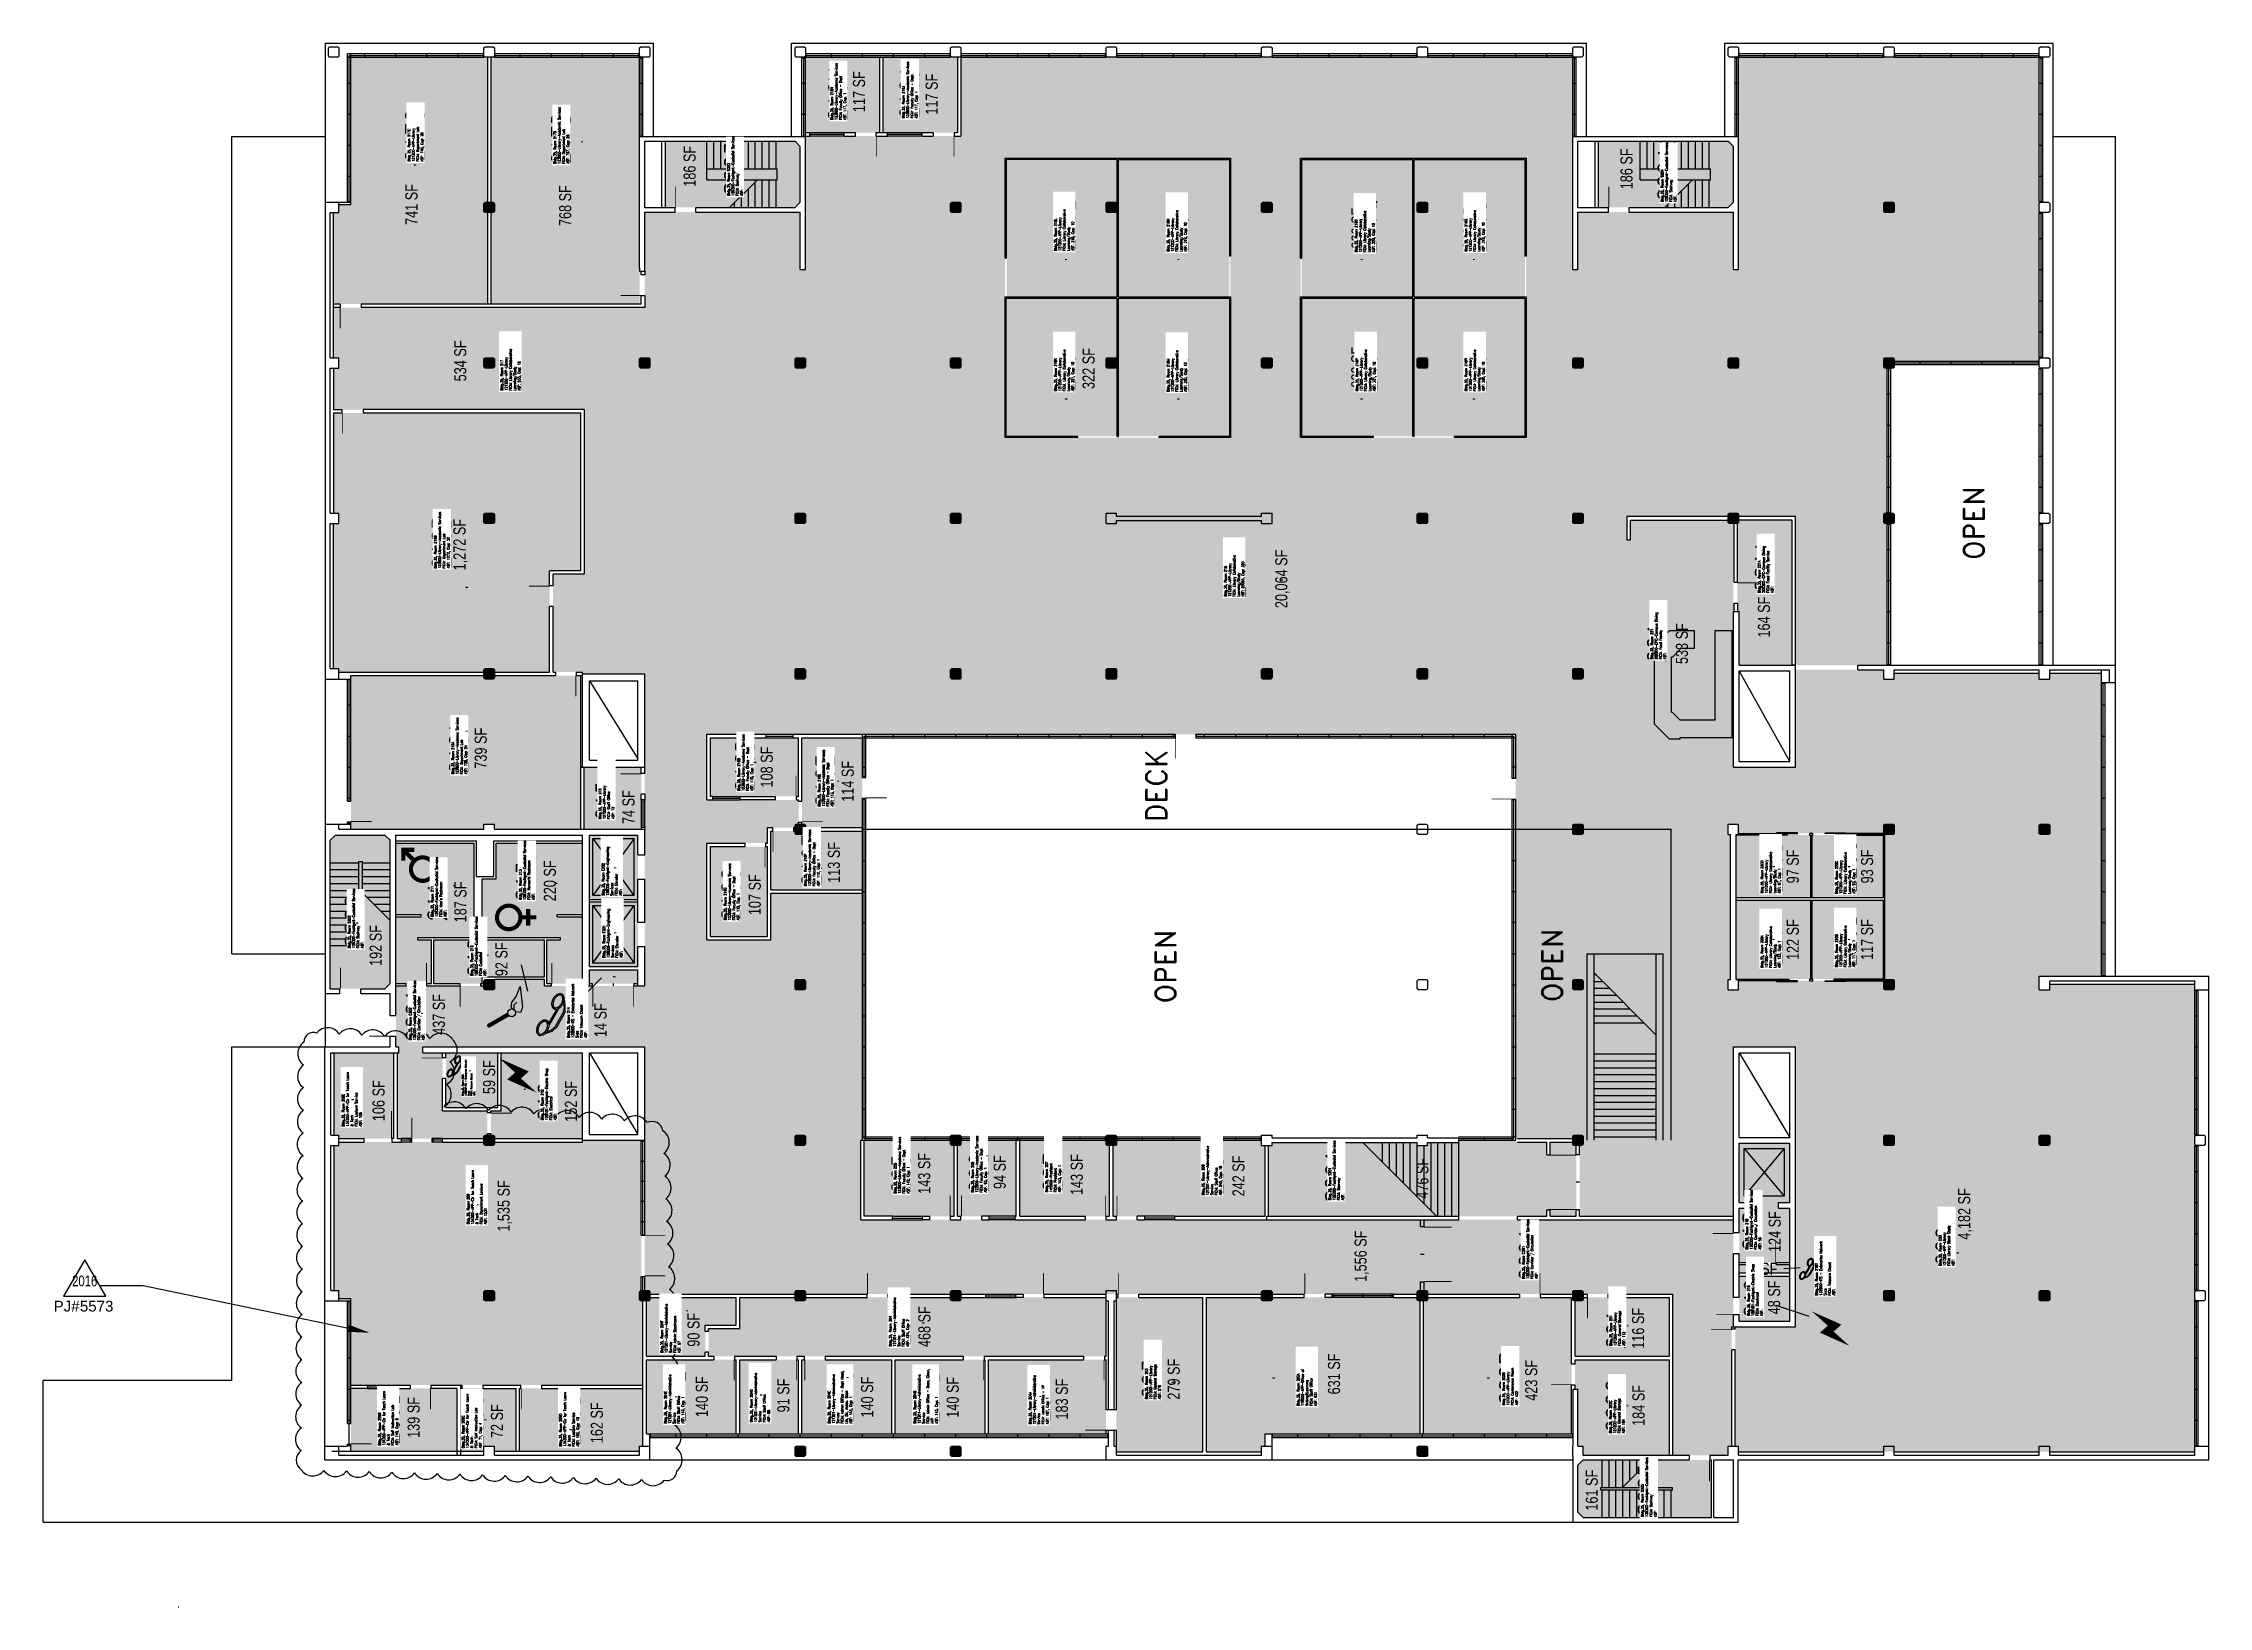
# Model space of a CAD drawing. Header units: inches. Extents: x -234 to 3525, y 0 to 2715.
import ezdxf
from ezdxf import colors
from ezdxf.entities.mleader import LeaderData, LeaderLine
from ezdxf.enums import TextEntityAlignment as Align
from ezdxf.math import Vec2, Vec3

# ---------------------------------------------------------------- set-up
doc = ezdxf.new("R2010")
doc.units = ezdxf.units.IN
doc.header["$LTSCALE"] = 10
doc.header["$MEASUREMENT"] = 0
doc.layers.get('0').update_dxf_attribs({"linetype": 'CONTINUOUS'})
for name, color, linetype in [('A-COL', 5, 'CONTINUOUS'), ('A-COL-PATT', 7, 'CONTINUOUS'), ('A-DOOR', 2, 'CONTINUOUS'), ('A-FLOR', 3, 'CONTINUOUS'), ('A-GLAZ', 1, 'CONTINUOUS'), ('A-GLAZ-SILL', 2, 'CONTINUOUS'), ('A-IDEN-ICON', 4, 'CONTINUOUS'), ('A-IDEN-RNUM', 7, 'CONTINUOUS'), ('A-IDEN-SNUM', 4, 'CONTINUOUS'), ('A-IDEN-TEXT', 4, 'CONTINUOUS'), ('A-IDEN-VNUM', 4, 'CONTINUOUS'), ('A-REV', 1, 'CONTINUOUS'), ('A-ROOF', 2, 'CONTINUOUS'), ('A-WALL', 5, 'CONTINUOUS'), ('AREA-TEXT', 3, 'CONTINUOUS'), ('Rooms-Category-Color', 7, 'CONTINUOUS'), ('Rooms-College-Color', 7, 'CONTINUOUS'), ('Rooms-Department-Color', 7, 'CONTINUOUS'), ('Rooms-Division-Color', 7, 'CONTINUOUS'), ('Rooms-Information', 7, 'CONTINUOUS')]:
    doc.layers.add(name, color=color, linetype=linetype)
doc.styles.add('AREA', font='arial.ttf', dxfattribs={"width": 0.75, "height": 21})
doc.styles.add('Arial', font='arial.ttf')
doc.styles.add('ROOMSNUMBER', font='TXT.SHX', dxfattribs={"height": 0.03})
doc.styles.add('ROOMVNUMBER', font='simplex.shx', dxfattribs={"width": 0.85})
doc.styles.add('TEXT', font='ROMAND')

# ---------------------------------------------------------------- blocks, each defined once
blk = doc.blocks.new('CPCUST')
for p, q in [((0.0171, -0.0639), (0.02, -0.0466)), ((0.0358, -0.0705), (0.0171, -0.0639)), ((0.0262, -0.0408), (0.0446, -0.0406)), ((0.0297, -0.0341), (0.0376, -0.0302)), ((0.1117, -0.0625), (0.0358, -0.0705)), ((0.0376, -0.0302), (0.0533, -0.0324)), ((0.0446, -0.0406), (0.0543, -0.0505)), ((0.0533, -0.0324), (0.0745, -0.0479)), ((0.0745, -0.0479), (0.1117, -0.0625))]:
    blk.add_line(p, q)
at = {"const_width": 0.015}
blk.add_lwpolyline([(-0.03, 0.05), (0.01, -0.0193)], dxfattribs=at)
at = {"const_width": 0.0075}
blk.add_lwpolyline([(-0.0332, 0.0481, 1), (-0.0268, 0.0519, 1)], format="xyb", close=True, dxfattribs=at)
blk.add_circle((0.0158, -0.0313), 0.0141)
blk = doc.blocks.new('CPMEN')
at = {"const_width": 0.015}
blk.add_lwpolyline([(-0.0575, -0.02, 1), (0.0275, -0.02, 1)], format="xyb", close=True, dxfattribs=at)
for points in [[(0.055, 0.01), (0.055, 0.05), (0.015, 0.05)], [(0.0151, 0.0101), (0.055, 0.05)]]:
    blk.add_lwpolyline(points, dxfattribs=at)
blk = doc.blocks.new('CPWOMEN')
at = {"const_width": 0.015}
blk.add_lwpolyline([(-0.0375, 0, 1), (0.0475, 0, 1)], format="xyb", close=True, dxfattribs=at)
for points in [[(-0.025, -0.07), (0.035, -0.07)], [(0.005, -0.04), (0.005, -0.1)]]:
    blk.add_lwpolyline(points, dxfattribs=at)
blk = doc.blocks.new('CPELECT')
blk.add_lwpolyline([(0.0623, 0.0629, 0, 0.03, 0), (0.0105, -0.0168, 0.03, 0.03, 0), (-0.0105, 0.0068, 0.03, 0, 0), (-0.0623, -0.0729, 0.03, 0, 0)], format="xyseb")
blk = doc.blocks.new('CPPHONE')
for p, q in [((0.0096, 0.0252), (-0.0196, -0.0252)), ((0.0169, 0.0279), (-0.0182, -0.0329))]:
    blk.add_line(p, q)
for points in [[(0.0288, 0.0786, 0.139889), (0.0216, 0.0804, 0.107118), (0.0122, 0.0781, 0.079812), (0.0039, 0.0722, 0.067459), (-0.0035, 0.0626, 0.067459), (-0.008, 0.0515, 0.079812), (-0.009, 0.0413, 0.107118), (-0.0064, 0.032, 0.139889), (-0.0012, 0.0267, 0.139889), (0.0061, 0.0248, 0.107118), (0.0155, 0.0272, 0.079812), (0.0238, 0.0331, 0.067459), (0.0312, 0.0426, 0.067459), (0.0357, 0.0538, 0.079812), (0.0367, 0.0639, 0.107118), (0.034, 0.0732, 0.139889)], [(0.0263, 0.0743, 0.139889), (0.0218, 0.0754, 0.107118), (0.0144, 0.0736, 0.079812), (0.0074, 0.0686, 0.067459), (0.0008, 0.0601, 0.067459), (-0.0032, 0.0502, 0.079812), (-0.004, 0.0417, 0.107118), (-0.0019, 0.0344, 0.139889), (0.0013, 0.031, 0.139889), (0.0059, 0.0298, 0.107118), (0.0133, 0.0317, 0.079812), (0.0203, 0.0367, 0.067459), (0.0268, 0.0451, 0.067459), (0.0309, 0.055, 0.079812), (0.0317, 0.0636, 0.107118), (0.0296, 0.0709, 0.139889)], [(-0.0262, -0.0167, 0.139889), (-0.0334, -0.0148, 0.107118), (-0.0428, -0.0172, 0.079812), (-0.0511, -0.0231, 0.067459), (-0.0585, -0.0326, 0.067459), (-0.063, -0.0438, 0.079812), (-0.064, -0.0539, 0.107118), (-0.0614, -0.0632, 0.139889), (-0.0562, -0.0686, 0.139889), (-0.0489, -0.0704, 0.107118), (-0.0395, -0.0681, 0.079812), (-0.0312, -0.0622, 0.067459), (-0.0238, -0.0526, 0.067459), (-0.0193, -0.0415, 0.079812), (-0.0183, -0.0313, 0.107118), (-0.021, -0.022, 0.139889)], [(-0.0287, -0.021, 0.139889), (-0.0332, -0.0198, 0.107118), (-0.0406, -0.0217, 0.079812), (-0.0476, -0.0267, 0.067459), (-0.0542, -0.0351, 0.067459), (-0.0582, -0.045, 0.079812), (-0.059, -0.0536, 0.107118), (-0.0569, -0.0609, 0.139889), (-0.0537, -0.0643, 0.139889), (-0.0491, -0.0654, 0.107118), (-0.0417, -0.0636, 0.079812), (-0.0347, -0.0586, 0.067459), (-0.0282, -0.0501, 0.067459), (-0.0241, -0.0402, 0.079812), (-0.0233, -0.0317, 0.107118), (-0.0254, -0.0244, 0.139889)]]:
    blk.add_lwpolyline(points, format="xyb", close=True)
for points in [[(0.0364, 0.0572), (0.0417, 0.0308), (0.0382, 0.0108), (0.0082, -0.0411), (-0.0083, -0.0558), (-0.0338, -0.0645)], [(0.0334, 0.047), (0.0366, 0.0307), (0.0334, 0.0126), (0.0043, -0.0379), (-0.0109, -0.0514), (-0.0265, -0.0567)]]:
    blk.add_lwpolyline(points)
blk = doc.blocks.new('COL')
at = {"layer": 'A-COL'}
blk.add_lwpolyline([(9, 7), (9, -7), (7, -9), (-7, -9), (-9, -7), (-9, 7), (-7, 9), (7, 9)], close=True, dxfattribs=at)
at = {"layer": 'A-COL-PATT', "const_width": 18}
blk.add_lwpolyline([(0, 9), (0, -9)], dxfattribs=at)
blk = doc.blocks.new('ProjectRev')
at = {"transparency": 16777216}
blk.add_lwpolyline([(0, 0.122), (-0.122, -0.089), (0.122, -0.089)], close=True, dxfattribs=at)
at = {"transparency": 16777216, "insert": (-0.18, -0.115), "char_height": 0.0625, "width": 0.24749, "attachment_point": 1, "style": 'Arial'}
blk.add_mtext('PJ#', dxfattribs=at)
at = {"transparency": 16777216, "style": 'Arial', "width": 0.75}
blk.add_attdef('YEAR', text='', height=0.0625, dxfattribs=at).set_placement((0, 0), align=Align.MIDDLE_CENTER)
at = {"transparency": 16777216, "style": 'Arial'}
blk.add_attdef('PROJECT', text='', height=0.0625, dxfattribs=at).set_placement((-0.028, -0.115), align=Align.TOP_LEFT)

msp = doc.modelspace()

# ---------------------------------------------------------------- hatches: boundary and pattern name
at = {"layer": 'Rooms-Category-Color', "true_color": 0xe3f498}
for points in [[(300, 2691), (537, 2691), (537, 2439), (533, 2439), (531, 2437), (531, 2423), (533, 2421), (537, 2421), (537, 2262), (270, 2262), (270, 2421), (279, 2421), (279, 2435), (300, 2435)], [(543, 2691), (801, 2691), (801, 2262), (543, 2262), (543, 2421), (547, 2421), (549, 2423), (549, 2437), (547, 2439), (543, 2439)], [(270, 2073), (699, 2073), (699, 1799), (645, 1799), (645, 1623), (549, 1623), (549, 1627), (547, 1629), (533, 1629), (531, 1627), (531, 1623), (279, 1623), (279, 1629), (270, 1629), (270, 1881), (279, 1881), (279, 1899), (270, 1899)], [(531, 1359), (531, 1350), (300, 1350), (300, 1354), (300, 1359), (300, 1363), (300, 1399), (300, 1509), (300, 1515), (300, 1611), (300, 1617), (483, 1617), (537, 1617), (543, 1617), (554, 1617), (559, 1617), (590, 1617), (595, 1617), (699, 1617), (699, 1458), (699, 1354), (699, 1350), (636, 1350), (600, 1350), (549, 1350), (549, 1359), (543, 1359), (537, 1359)], [(300, 270), (484, 270), (484, 379), (300, 379)], [(490, 270), (531, 270), (531, 279), (549, 279), (549, 270), (586, 270), (586, 379), (490, 379)]]:
    msp.add_hatch(color=61, dxfattribs=at).paths.add_polyline_path(points)
at = {"layer": 'Rooms-Category-Color', "true_color": 0x99d7b2}
for points in [[(810, 1079.4), (810, 1620), (702, 1620), (702, 1623), (651, 1623), (651, 1793), (705, 1793), (705, 2256), (810, 2256), (810, 2422), (1080, 2422), (1080, 2322), (1089, 2322), (1089, 2554), (1359, 2554), (1359, 2691), (1620, 2691), (1620, 2515.4), (1435.5, 2515.4), (1435.5, 2030.4), (2340, 2030.4), (2340, 2515.4), (1948.6, 2515.4), (1948.6, 2030.4), (1826.9, 2030.4), (1826.9, 2515.4), (1620.1, 2515.4), (1620.1, 2691), (2421, 2691), (2421, 2322), (2430, 2322), (2430, 2422), (2700, 2422), (2700, 2322), (2709, 2322), (2709, 2691), (3231, 2691), (3231, 2163), (2967, 2163), (2967, 1635), (2808, 1635), (2808, 1893), (2515, 1893), (2515, 1853), (2521, 1853), (2521, 1458), (2808, 1458), (2808, 1627), (2961, 1627), (2961, 1611), (2979, 1611), (2979, 1621), (3231, 1621), (3231, 1611), (3249, 1611), (3249, 1621), (3339, 1621), (3339, 1095), (2963, 1095), (2963, 1343), (2709, 1343), (2709, 1359), (2691, 1359), (2691, 1341), (2695, 1341), (2695, 1089), (2691, 1089), (2691, 1071), (2700, 1071), (2700, 678), (2433, 678), (2433, 813), (2322, 813), (2322, 1515), (918, 1515), (918, 1401), (1077, 1401), (1077, 1353), (1023, 1353), (1023, 1326), (918, 1326), (918, 1158), (1029, 1158), (1029, 1239), (1188, 1239), (1188, 810), (1185, 810), (1185, 672), (1185.1, 543), (810, 543)], [(1630.4, 2274.5), (1438.3, 2274.5), (1438.3, 2513.4), (1630.4, 2513.4)], [(1632.4, 2274.5), (1824.9, 2274.5), (1824.9, 2513.4), (1632.4, 2513.4)], [(2143.5, 2274.5), (1950.6, 2274.5), (1950.6, 2513.4), (2143.5, 2513.4)], [(2145.5, 2274.5), (2338, 2274.5), (2338, 2513.4), (2145.5, 2513.4)], [(270, 2256), (270, 2169), (279, 2169), (279, 2151), (270, 2151), (270, 2079), (705, 2079), (705, 2256)], [(1437.5, 2032.4), (1630.4, 2032.4), (1630.4, 2272.5), (1437.5, 2272.5)], [(1824.9, 2032.4), (1632.4, 2032.4), (1632.4, 2272.5), (1824.9, 2272.5)], [(1950.6, 2032.4), (2143.5, 2032.4), (2143.5, 2272.5), (1950.6, 2272.5)], [(2338, 2032.4), (2145.5, 2032.4), (2145.5, 2272.5), (2338, 2272.5)], [(2705, 1231), (2833.5, 1231), (2833.5, 1340), (2705, 1340)], [(2836.5, 1231), (2960, 1231), (2960, 1340), (2836.5, 1340)], [(2705, 1090), (2833.5, 1090), (2833.5, 1227), (2705, 1227)], [(2836.5, 1090), (2960, 1090), (2960, 1227), (2836.5, 1227)], [(2703, 279), (2709, 279), (2709, 269), (3501, 269), (3501, 1081), (3249, 1081), (3249, 1071), (3231, 1071), (3231, 1095), (2963, 1095), (2963, 1089), (2961, 1087), (2709, 1087), (2709, 1071), (2700, 1071), (2700, 972), (2808, 972), (2808, 486), (2703, 486)]]:
    msp.add_hatch(color=253, dxfattribs=at).paths.add_polyline_path(points)
at = {"layer": 'Rooms-Category-Color', "true_color": 0xfa9ba3}
for points in [[(1218, 2691), (1089, 2691), (1089, 2560), (1218, 2560)], [(1224, 2560), (1353, 2560), (1353, 2691), (1224, 2691)], [(1073.3, 1407), (1077, 1407), (1077, 1509), (924, 1509), (924, 1407), (1037.3, 1407)], [(1083, 1362.6), (1083, 1398.6), (1083, 1509), (1188, 1509), (1188, 1440), (1188, 1404), (1188, 1353), (1083, 1353)], [(705, 1458), (804, 1458), (804, 1350), (705, 1350)], [(983.6, 1320), (924, 1320), (924, 1164), (1023, 1164), (1023, 1320), (1019.6, 1320)], [(1068.1, 1347), (1188, 1347), (1188, 1245), (1029, 1245), (1029, 1347), (1032.1, 1347)], [(1341, 678), (1347, 678), (1347, 699), (1347, 801), (1347, 810), (1341, 810), (1245, 810), (1239, 810), (1191, 810), (1191, 705), (1191, 699), (1191, 691), (1191, 678), (1239, 678), (1245, 678), (1305, 678), (1321, 678)], [(1359, 678), (1395, 678), (1455, 678), (1455, 810), (1353, 810), (1353, 801), (1353, 705), (1353, 678)], [(1509, 810), (1515, 810), (1617, 810), (1617, 678), (1611, 678), (1575, 678), (1515, 678), (1509, 678), (1461, 678), (1461, 810)], [(1881, 801), (1881, 810), (1629, 810), (1623, 810), (1623, 678), (1629, 678), (1665, 678), (1730.4, 678), (1782, 678), (1887, 678), (1887, 801)], [(1087, 435), (1123, 435), (1363, 435), (1399, 435), (1401, 435), (1572, 435), (1608, 435), (1611, 435), (1611, 531), (1611, 537), (1506, 537), (1470, 537), (1407, 537), (1401, 537), (1077, 537), (975, 537), (975, 483), (921, 483), (921, 478), (921, 442), (921, 435), (930, 435), (966, 435), (1074, 435)], [(2156.1, 531), (2153, 531), (2151, 533), (2151, 537), (1899, 537), (1899, 533), (1897, 531), (1883, 531), (1881, 533), (1881, 537), (1785, 537), (1785, 269), (1881, 269), (1881, 279), (1887, 279), (1887, 300), (2156.1, 300)], [(2419, 300), (2419, 385), (2419, 421), (2419, 537), (2365, 537), (2329, 537), (2316, 537), (2169, 537), (2169, 533), (2167, 531), (2162.1, 531), (2162.1, 300)], [(966, 429), (930, 429), (813, 429), (813, 300), (819, 300), (969, 300), (969, 429)], [(1077, 429), (1077, 300), (975, 300), (975, 429), (1074, 429)], [(1083, 429), (1087, 429), (1123, 429), (1239, 429), (1239, 300), (1083, 300)], [(1363, 429), (1399, 429), (1401, 429), (1401, 300), (1245, 300), (1245, 429)], [(1608, 429), (1611, 429), (1611, 342), (1611, 306), (1611, 300), (1407, 300), (1407, 429), (1572, 429)]]:
    msp.add_hatch(color=241, dxfattribs=at).paths.add_polyline_path(points)
at = {"layer": 'Rooms-Category-Color', "true_color": 0xadadad}
for points in [[(858.4, 2430), (862, 2430), (863, 2430), (894.4, 2430), (898, 2430), (899, 2430), (1071, 2430), (1080, 2439), (1080, 2536), (1071, 2545), (894.4, 2545), (858.4, 2545), (846, 2545), (846, 2535.2), (846, 2507.2), (846, 2430)], [(2507, 2430), (2483, 2430), (2482, 2430), (2471, 2430), (2466, 2430), (2466, 2513), (2466, 2543), (2466, 2545), (2471, 2545), (2519, 2545), (2691, 2545), (2700, 2536), (2700, 2439), (2691, 2430), (2519, 2430), (2518, 2430)], [(264, 1073), (264, 1081), (264, 1129), (264, 1142), (264, 1331), (273, 1340), (359, 1340), (368, 1331), (368, 1082), (359, 1073), (317, 1073), (281, 1073)], [(416, 1158), (416, 1162), (514, 1162), (514, 1326), (506, 1326), (378, 1326), (378, 1322), (378, 1202), (422, 1202), (422, 1198), (378, 1198), (378, 1146), (378, 1142), (378, 1082), (396, 1082), (402, 1082), (432, 1082), (438, 1082), (440, 1082), (440, 1142), (440, 1158)], [(664, 1158), (640, 1158), (640, 1082), (648, 1082), (684, 1082), (702, 1082), (684, 1082), (702, 1082), (702, 1112), (702, 1198), (658, 1198), (658, 1202), (702, 1202), (702, 1326), (590, 1326), (552, 1326), (552, 1264), (528, 1264), (528, 1162), (664, 1162)], [(798.2, 1228), (798.2, 1263.5), (798.2, 1305.5), (798, 1340), (714, 1340), (714, 1228)], [(798.2, 1188.6), (798.2, 1224), (714, 1224), (714, 1112), (798, 1112), (798.2, 1146.6)], [(528, 1082), (528, 1094), (636, 1094), (636, 1158), (444, 1158), (444, 1082), (446, 1082), (449, 1082), (485, 1082), (487, 1082), (489, 1082), (523, 1082), (525, 1082)], [(714, 1106), (798, 1106), (798, 1082), (792, 1082), (791, 1082), (755, 1082), (720, 1082), (719, 1082), (714, 1082)], [(809.9, 972), (425, 972), (425, 962), (459, 962), (459, 861), (537, 861), (537, 819), (531, 813), (380, 813), (380, 962), (383, 962), (383, 972), (378, 972), (378, 990), (378, 1078), (531, 1078), (531, 1090), (636, 1090), (636, 1078), (810, 1078)], [(465, 917.5), (465, 962), (555, 962), (555, 867), (465, 867)], [(543, 858), (543, 861), (561, 861), (561, 962), (565, 962), (569, 962), (702, 962), (702, 816), (702, 813), (543, 813), (543, 822)], [(2322, 807), (2322, 810), (2319, 810), (2316, 810), (2223, 810), (2223, 806), (2169, 806), (2169, 801), (2151, 801), (2151, 806), (1899, 806), (1899, 801), (1893, 801), (1893, 678), (1894, 678), (1930, 678), (2049, 678), (2055, 678), (2118, 678), (2154, 678), (2157, 678), (2163, 678), (2166, 678), (2202, 678), (2223, 678), (2319, 678), (2322, 678), (2325, 678), (2376, 678), (2376, 689), (2382, 689), (2382, 678), (2425, 678), (2427, 678), (2427, 689), (2427, 785), (2427, 807), (2382, 807), (2382, 785), (2376, 785), (2376, 807)], [(2710, 692), (2730, 692), (2730, 702), (2710, 702), (2710, 805), (2798, 805), (2798, 702), (2778, 702), (2778, 692), (2798, 692), (2798, 648), (2798, 647), (2798, 611), (2798, 598), (2779, 598), (2774, 598), (2738, 598), (2731, 598), (2710, 598), (2710, 611), (2710, 613), (2710, 647), (2710, 648), (2710, 649)], [(2436, 672), (2433, 672), (2425, 672), (2389, 672), (2328, 672), (2325, 672), (2322, 672), (2223, 672), (2202, 672), (1185, 672), (1185.1, 543), (2322, 543), (2329, 543), (2365, 543), (2419, 543), (2436, 543), (2442, 543), (2446, 543), (2482, 543), (2549, 543), (2585, 543), (2589, 543), (2595, 543), (2595, 263), (2623, 263), (2659, 263), (2691, 263), (2691, 269), (2691, 279), (2697, 279), (2697, 446), (2697, 482), (2697, 486), (2700, 486), (2700, 503), (2700, 507), (2700, 533), (2700, 537), (2700, 543), (2700, 603), (2700, 611), (2700, 613), (2700, 639), (2700, 647), (2700, 648), (2700, 649), (2700, 672), (2595, 672), (2589, 672), (2442, 672)], [(2710, 580), (2798, 580), (2798, 594), (2710, 594)], [(2710, 537), (2710, 533), (2710, 507), (2710, 503), (2710, 496), (2798, 496), (2798, 574), (2710, 574)], [(2659, 255), (2623, 255), (2439, 255), (2430, 246), (2430, 164), (2439, 155), (2662, 155), (2662, 213), (2662, 255)]]:
    msp.add_hatch(color=253, dxfattribs=at).paths.add_polyline_path(points)
at = {"layer": 'Rooms-Category-Color', "true_color": 0xffe090}
for points in [[(2700, 1458), (2521, 1458), (2521, 1887), (2700, 1887)], [(2710, 1635), (2802, 1635), (2802, 1887), (2707, 1887), (2707, 1728), (2710, 1728)]]:
    msp.add_hatch(color=41, dxfattribs=at).paths.add_polyline_path(points)
at = {"layer": 'Rooms-Category-Color', "true_color": 0xffff64}
for points in [[(271, 962), (374, 962), (374, 813), (279, 813), (279, 819), (271, 819)], [(801, 533), (801, 547), (803, 549), (804, 549), (804, 810), (702, 810), (702, 807), (549, 807), (549, 803.1), (547, 801), (533, 801), (531, 803), (531, 807), (279, 807), (279, 801), (271, 801), (271, 549), (279, 549), (279, 535), (300, 535), (300, 385), (807, 385), (807, 531), (803, 531)], [(592, 270), (801, 270), (801, 279), (807, 279), (807, 379), (592, 379)]]:
    msp.add_hatch(color=51, dxfattribs=at).paths.add_polyline_path(points)
at = {"layer": 'Rooms-Category-Color', "true_color": 0xe3c5e1}
for points in [[(915, 489), (969, 489), (969, 537), (921, 537), (915, 537), (813, 537), (813, 435), (915, 435), (915, 442), (915, 478)], [(1629, 279), (1629, 306), (1629, 342), (1629, 531), (1629, 537), (1631, 537), (1632, 537), (1667, 537), (1668, 537), (1779, 537), (1779, 269), (1629, 269)], [(2585, 537), (2589, 537), (2589, 435), (2425, 435), (2425, 537), (2442, 537), (2446, 537), (2482, 537), (2549, 537)], [(2425, 378), (2425, 385), (2425, 421), (2425, 429), (2589, 429), (2589, 263), (2439, 263), (2439, 269), (2439, 279), (2436, 279), (2430, 279), (2430, 300), (2430, 378)]]:
    msp.add_hatch(color=254, dxfattribs=at).paths.add_polyline_path(points)
at = {"layer": 'Rooms-College-Color', "true_color": 0x80bc67}
for points in [[(300, 2691), (537, 2691), (537, 2439), (533, 2439), (531, 2437), (531, 2423), (533, 2421), (537, 2421), (537, 2262), (270, 2262), (270, 2421), (279, 2421), (279, 2435), (300, 2435)], [(543, 2691), (801, 2691), (801, 2262), (543, 2262), (543, 2421), (547, 2421), (549, 2423), (549, 2437), (547, 2439), (543, 2439)], [(810, 1079.4), (810, 1620), (702, 1620), (702, 1623), (651, 1623), (651, 1793), (705, 1793), (705, 2256), (810, 2256), (810, 2422), (1080, 2422), (1080, 2322), (1089, 2322), (1089, 2554), (1359, 2554), (1359, 2691), (1620, 2691), (1620, 2515.4), (1435.5, 2515.4), (1435.5, 2030.4), (2340, 2030.4), (2340, 2515.4), (1948.6, 2515.4), (1948.6, 2030.4), (1826.9, 2030.4), (1826.9, 2515.4), (1620.1, 2515.4), (1620.1, 2691), (2421, 2691), (2421, 2322), (2430, 2322), (2430, 2422), (2700, 2422), (2700, 2322), (2709, 2322), (2709, 2691), (3231, 2691), (3231, 2163), (2967, 2163), (2967, 1635), (2808, 1635), (2808, 1893), (2515, 1893), (2515, 1853), (2521, 1853), (2521, 1458), (2808, 1458), (2808, 1627), (2961, 1627), (2961, 1611), (2979, 1611), (2979, 1621), (3231, 1621), (3231, 1611), (3249, 1611), (3249, 1621), (3339, 1621), (3339, 1095), (2963, 1095), (2963, 1343), (2709, 1343), (2709, 1359), (2691, 1359), (2691, 1341), (2695, 1341), (2695, 1089), (2691, 1089), (2691, 1071), (2700, 1071), (2700, 678), (2433, 678), (2433, 813), (2322, 813), (2322, 1515), (918, 1515), (918, 1401), (1077, 1401), (1077, 1353), (1023, 1353), (1023, 1326), (918, 1326), (918, 1158), (1029, 1158), (1029, 1239), (1188, 1239), (1188, 810), (1185, 810), (1185, 672), (1185.1, 543), (810, 543)], [(1218, 2691), (1089, 2691), (1089, 2560), (1218, 2560)], [(1224, 2560), (1353, 2560), (1353, 2691), (1224, 2691)], [(1630.4, 2274.5), (1438.3, 2274.5), (1438.3, 2513.4), (1630.4, 2513.4)], [(1632.4, 2274.5), (1824.9, 2274.5), (1824.9, 2513.4), (1632.4, 2513.4)], [(2143.5, 2274.5), (1950.6, 2274.5), (1950.6, 2513.4), (2143.5, 2513.4)], [(2145.5, 2274.5), (2338, 2274.5), (2338, 2513.4), (2145.5, 2513.4)], [(270, 2256), (270, 2169), (279, 2169), (279, 2151), (270, 2151), (270, 2079), (705, 2079), (705, 2256)], [(1437.5, 2032.4), (1630.4, 2032.4), (1630.4, 2272.5), (1437.5, 2272.5)], [(1824.9, 2032.4), (1632.4, 2032.4), (1632.4, 2272.5), (1824.9, 2272.5)], [(1950.6, 2032.4), (2143.5, 2032.4), (2143.5, 2272.5), (1950.6, 2272.5)], [(2338, 2032.4), (2145.5, 2032.4), (2145.5, 2272.5), (2338, 2272.5)], [(270, 2073), (699, 2073), (699, 1799), (645, 1799), (645, 1623), (549, 1623), (549, 1627), (547, 1629), (533, 1629), (531, 1627), (531, 1623), (279, 1623), (279, 1629), (270, 1629), (270, 1881), (279, 1881), (279, 1899), (270, 1899)], [(531, 1359), (531, 1350), (300, 1350), (300, 1354), (300, 1359), (300, 1363), (300, 1399), (300, 1509), (300, 1515), (300, 1611), (300, 1617), (483, 1617), (537, 1617), (543, 1617), (554, 1617), (559, 1617), (590, 1617), (595, 1617), (699, 1617), (699, 1458), (699, 1354), (699, 1350), (636, 1350), (600, 1350), (549, 1350), (549, 1359), (543, 1359), (537, 1359)], [(1073.3, 1407), (1077, 1407), (1077, 1509), (924, 1509), (924, 1407), (1037.3, 1407)], [(1083, 1362.6), (1083, 1398.6), (1083, 1509), (1188, 1509), (1188, 1440), (1188, 1404), (1188, 1353), (1083, 1353)], [(705, 1458), (804, 1458), (804, 1350), (705, 1350)], [(983.6, 1320), (924, 1320), (924, 1164), (1023, 1164), (1023, 1320), (1019.6, 1320)], [(1068.1, 1347), (1188, 1347), (1188, 1245), (1029, 1245), (1029, 1347), (1032.1, 1347)], [(2705, 1231), (2833.5, 1231), (2833.5, 1340), (2705, 1340)], [(2836.5, 1231), (2960, 1231), (2960, 1340), (2836.5, 1340)], [(2705, 1090), (2833.5, 1090), (2833.5, 1227), (2705, 1227)], [(2836.5, 1090), (2960, 1090), (2960, 1227), (2836.5, 1227)], [(1341, 678), (1347, 678), (1347, 699), (1347, 801), (1347, 810), (1341, 810), (1245, 810), (1239, 810), (1191, 810), (1191, 705), (1191, 699), (1191, 691), (1191, 678), (1239, 678), (1245, 678), (1305, 678), (1321, 678)], [(1359, 678), (1395, 678), (1455, 678), (1455, 810), (1353, 810), (1353, 801), (1353, 705), (1353, 678)], [(1509, 810), (1515, 810), (1617, 810), (1617, 678), (1611, 678), (1575, 678), (1515, 678), (1509, 678), (1461, 678), (1461, 810)], [(1881, 801), (1881, 810), (1629, 810), (1623, 810), (1623, 678), (1629, 678), (1665, 678), (1730.4, 678), (1782, 678), (1887, 678), (1887, 801)], [(2710, 692), (2730, 692), (2730, 702), (2710, 702), (2710, 805), (2798, 805), (2798, 702), (2778, 702), (2778, 692), (2798, 692), (2798, 648), (2798, 647), (2798, 611), (2798, 598), (2779, 598), (2774, 598), (2738, 598), (2731, 598), (2710, 598), (2710, 611), (2710, 613), (2710, 647), (2710, 648), (2710, 649)], [(915, 489), (969, 489), (969, 537), (921, 537), (915, 537), (813, 537), (813, 435), (915, 435), (915, 442), (915, 478)], [(1087, 435), (1123, 435), (1363, 435), (1399, 435), (1401, 435), (1572, 435), (1608, 435), (1611, 435), (1611, 531), (1611, 537), (1506, 537), (1470, 537), (1407, 537), (1401, 537), (1077, 537), (975, 537), (975, 483), (921, 483), (921, 478), (921, 442), (921, 435), (930, 435), (966, 435), (1074, 435)], [(1629, 279), (1629, 306), (1629, 342), (1629, 531), (1629, 537), (1631, 537), (1632, 537), (1667, 537), (1668, 537), (1779, 537), (1779, 269), (1629, 269)], [(2156.1, 531), (2153, 531), (2151, 533), (2151, 537), (1899, 537), (1899, 533), (1897, 531), (1883, 531), (1881, 533), (1881, 537), (1785, 537), (1785, 269), (1881, 269), (1881, 279), (1887, 279), (1887, 300), (2156.1, 300)], [(2419, 300), (2419, 385), (2419, 421), (2419, 537), (2365, 537), (2329, 537), (2316, 537), (2169, 537), (2169, 533), (2167, 531), (2162.1, 531), (2162.1, 300)], [(2585, 537), (2589, 537), (2589, 435), (2425, 435), (2425, 537), (2442, 537), (2446, 537), (2482, 537), (2549, 537)], [(966, 429), (930, 429), (813, 429), (813, 300), (819, 300), (969, 300), (969, 429)], [(1077, 429), (1077, 300), (975, 300), (975, 429), (1074, 429)], [(1083, 429), (1087, 429), (1123, 429), (1239, 429), (1239, 300), (1083, 300)], [(1363, 429), (1399, 429), (1401, 429), (1401, 300), (1245, 300), (1245, 429)], [(1608, 429), (1611, 429), (1611, 342), (1611, 306), (1611, 300), (1407, 300), (1407, 429), (1572, 429)], [(2425, 378), (2425, 385), (2425, 421), (2425, 429), (2589, 429), (2589, 263), (2439, 263), (2439, 269), (2439, 279), (2436, 279), (2430, 279), (2430, 300), (2430, 378)]]:
    msp.add_hatch(color=83, dxfattribs=at).paths.add_polyline_path(points)
at = {"layer": 'Rooms-College-Color', "true_color": 0xadadad}
for points in [[(858.4, 2430), (862, 2430), (863, 2430), (894.4, 2430), (898, 2430), (899, 2430), (1071, 2430), (1080, 2439), (1080, 2536), (1071, 2545), (894.4, 2545), (858.4, 2545), (846, 2545), (846, 2535.2), (846, 2507.2), (846, 2430)], [(2507, 2430), (2483, 2430), (2482, 2430), (2471, 2430), (2466, 2430), (2466, 2513), (2466, 2543), (2466, 2545), (2471, 2545), (2519, 2545), (2691, 2545), (2700, 2536), (2700, 2439), (2691, 2430), (2519, 2430), (2518, 2430)], [(2700, 1458), (2521, 1458), (2521, 1887), (2700, 1887)], [(2710, 1635), (2802, 1635), (2802, 1887), (2707, 1887), (2707, 1728), (2710, 1728)], [(264, 1073), (264, 1081), (264, 1129), (264, 1142), (264, 1331), (273, 1340), (359, 1340), (368, 1331), (368, 1082), (359, 1073), (317, 1073), (281, 1073)], [(416, 1158), (416, 1162), (514, 1162), (514, 1326), (506, 1326), (378, 1326), (378, 1322), (378, 1202), (422, 1202), (422, 1198), (378, 1198), (378, 1146), (378, 1142), (378, 1082), (396, 1082), (402, 1082), (432, 1082), (438, 1082), (440, 1082), (440, 1142), (440, 1158)], [(664, 1158), (640, 1158), (640, 1082), (648, 1082), (684, 1082), (702, 1082), (684, 1082), (702, 1082), (702, 1112), (702, 1198), (658, 1198), (658, 1202), (702, 1202), (702, 1326), (590, 1326), (552, 1326), (552, 1264), (528, 1264), (528, 1162), (664, 1162)], [(798.2, 1228), (798.2, 1263.5), (798.2, 1305.5), (798, 1340), (714, 1340), (714, 1228)], [(798.2, 1188.6), (798.2, 1224), (714, 1224), (714, 1112), (798, 1112), (798.2, 1146.6)], [(528, 1082), (528, 1094), (636, 1094), (636, 1158), (444, 1158), (444, 1082), (446, 1082), (449, 1082), (485, 1082), (487, 1082), (489, 1082), (523, 1082), (525, 1082)], [(714, 1106), (798, 1106), (798, 1082), (792, 1082), (791, 1082), (755, 1082), (720, 1082), (719, 1082), (714, 1082)], [(2703, 279), (2709, 279), (2709, 269), (3501, 269), (3501, 1081), (3249, 1081), (3249, 1071), (3231, 1071), (3231, 1095), (2963, 1095), (2963, 1089), (2961, 1087), (2709, 1087), (2709, 1071), (2700, 1071), (2700, 972), (2808, 972), (2808, 486), (2703, 486)], [(809.9, 972), (425, 972), (425, 962), (459, 962), (459, 861), (537, 861), (537, 819), (531, 813), (380, 813), (380, 962), (383, 962), (383, 972), (378, 972), (378, 990), (378, 1078), (531, 1078), (531, 1090), (636, 1090), (636, 1078), (810, 1078)], [(465, 917.5), (465, 962), (555, 962), (555, 867), (465, 867)], [(543, 858), (543, 861), (561, 861), (561, 962), (565, 962), (569, 962), (702, 962), (702, 816), (702, 813), (543, 813), (543, 822)], [(2322, 807), (2322, 810), (2319, 810), (2316, 810), (2223, 810), (2223, 806), (2169, 806), (2169, 801), (2151, 801), (2151, 806), (1899, 806), (1899, 801), (1893, 801), (1893, 678), (1894, 678), (1930, 678), (2049, 678), (2055, 678), (2118, 678), (2154, 678), (2157, 678), (2163, 678), (2166, 678), (2202, 678), (2223, 678), (2319, 678), (2322, 678), (2325, 678), (2376, 678), (2376, 689), (2382, 689), (2382, 678), (2425, 678), (2427, 678), (2427, 689), (2427, 785), (2427, 807), (2382, 807), (2382, 785), (2376, 785), (2376, 807)], [(2436, 672), (2433, 672), (2425, 672), (2389, 672), (2328, 672), (2325, 672), (2322, 672), (2223, 672), (2202, 672), (1185, 672), (1185.1, 543), (2322, 543), (2329, 543), (2365, 543), (2419, 543), (2436, 543), (2442, 543), (2446, 543), (2482, 543), (2549, 543), (2585, 543), (2589, 543), (2595, 543), (2595, 263), (2623, 263), (2659, 263), (2691, 263), (2691, 269), (2691, 279), (2697, 279), (2697, 446), (2697, 482), (2697, 486), (2700, 486), (2700, 503), (2700, 507), (2700, 533), (2700, 537), (2700, 543), (2700, 603), (2700, 611), (2700, 613), (2700, 639), (2700, 647), (2700, 648), (2700, 649), (2700, 672), (2595, 672), (2589, 672), (2442, 672)], [(2710, 580), (2798, 580), (2798, 594), (2710, 594)], [(2710, 537), (2710, 533), (2710, 507), (2710, 503), (2710, 496), (2798, 496), (2798, 574), (2710, 574)], [(2659, 255), (2623, 255), (2439, 255), (2430, 246), (2430, 164), (2439, 155), (2662, 155), (2662, 213), (2662, 255)]]:
    msp.add_hatch(color=253, dxfattribs=at).paths.add_polyline_path(points)
at = {"layer": 'Rooms-College-Color', "true_color": 0xffff64}
for points in [[(271, 962), (374, 962), (374, 813), (279, 813), (279, 819), (271, 819)], [(801, 533), (801, 547), (803, 549), (804, 549), (804, 810), (702, 810), (702, 807), (549, 807), (549, 803.1), (547, 801), (533, 801), (531, 803), (531, 807), (279, 807), (279, 801), (271, 801), (271, 549), (279, 549), (279, 535), (300, 535), (300, 385), (807, 385), (807, 531), (803, 531)], [(300, 270), (484, 270), (484, 379), (300, 379)], [(490, 270), (531, 270), (531, 279), (549, 279), (549, 270), (586, 270), (586, 379), (490, 379)], [(592, 270), (801, 270), (801, 279), (807, 279), (807, 379), (592, 379)]]:
    msp.add_hatch(color=51, dxfattribs=at).paths.add_polyline_path(points)
at = {"layer": 'Rooms-Department-Color', "true_color": 0x62f98f}
for points in [[(300, 2691), (537, 2691), (537, 2439), (533, 2439), (531, 2437), (531, 2423), (533, 2421), (537, 2421), (537, 2262), (270, 2262), (270, 2421), (279, 2421), (279, 2435), (300, 2435)], [(543, 2691), (801, 2691), (801, 2262), (543, 2262), (543, 2421), (547, 2421), (549, 2423), (549, 2437), (547, 2439), (543, 2439)], [(810, 1079.4), (810, 1620), (702, 1620), (702, 1623), (651, 1623), (651, 1793), (705, 1793), (705, 2256), (810, 2256), (810, 2422), (1080, 2422), (1080, 2322), (1089, 2322), (1089, 2554), (1359, 2554), (1359, 2691), (1620, 2691), (1620, 2515.4), (1435.5, 2515.4), (1435.5, 2030.4), (2340, 2030.4), (2340, 2515.4), (1948.6, 2515.4), (1948.6, 2030.4), (1826.9, 2030.4), (1826.9, 2515.4), (1620.1, 2515.4), (1620.1, 2691), (2421, 2691), (2421, 2322), (2430, 2322), (2430, 2422), (2700, 2422), (2700, 2322), (2709, 2322), (2709, 2691), (3231, 2691), (3231, 2163), (2967, 2163), (2967, 1635), (2808, 1635), (2808, 1893), (2515, 1893), (2515, 1853), (2521, 1853), (2521, 1458), (2808, 1458), (2808, 1627), (2961, 1627), (2961, 1611), (2979, 1611), (2979, 1621), (3231, 1621), (3231, 1611), (3249, 1611), (3249, 1621), (3339, 1621), (3339, 1095), (2963, 1095), (2963, 1343), (2709, 1343), (2709, 1359), (2691, 1359), (2691, 1341), (2695, 1341), (2695, 1089), (2691, 1089), (2691, 1071), (2700, 1071), (2700, 678), (2433, 678), (2433, 813), (2322, 813), (2322, 1515), (918, 1515), (918, 1401), (1077, 1401), (1077, 1353), (1023, 1353), (1023, 1326), (918, 1326), (918, 1158), (1029, 1158), (1029, 1239), (1188, 1239), (1188, 810), (1185, 810), (1185, 672), (1185.1, 543), (810, 543)], [(1218, 2691), (1089, 2691), (1089, 2560), (1218, 2560)], [(1224, 2560), (1353, 2560), (1353, 2691), (1224, 2691)], [(1630.4, 2274.5), (1438.3, 2274.5), (1438.3, 2513.4), (1630.4, 2513.4)], [(1632.4, 2274.5), (1824.9, 2274.5), (1824.9, 2513.4), (1632.4, 2513.4)], [(2143.5, 2274.5), (1950.6, 2274.5), (1950.6, 2513.4), (2143.5, 2513.4)], [(2145.5, 2274.5), (2338, 2274.5), (2338, 2513.4), (2145.5, 2513.4)], [(270, 2256), (270, 2169), (279, 2169), (279, 2151), (270, 2151), (270, 2079), (705, 2079), (705, 2256)], [(1437.5, 2032.4), (1630.4, 2032.4), (1630.4, 2272.5), (1437.5, 2272.5)], [(1824.9, 2032.4), (1632.4, 2032.4), (1632.4, 2272.5), (1824.9, 2272.5)], [(1950.6, 2032.4), (2143.5, 2032.4), (2143.5, 2272.5), (1950.6, 2272.5)], [(2338, 2032.4), (2145.5, 2032.4), (2145.5, 2272.5), (2338, 2272.5)], [(270, 2073), (699, 2073), (699, 1799), (645, 1799), (645, 1623), (549, 1623), (549, 1627), (547, 1629), (533, 1629), (531, 1627), (531, 1623), (279, 1623), (279, 1629), (270, 1629), (270, 1881), (279, 1881), (279, 1899), (270, 1899)], [(531, 1359), (531, 1350), (300, 1350), (300, 1354), (300, 1359), (300, 1363), (300, 1399), (300, 1509), (300, 1515), (300, 1611), (300, 1617), (483, 1617), (537, 1617), (543, 1617), (554, 1617), (559, 1617), (590, 1617), (595, 1617), (699, 1617), (699, 1458), (699, 1354), (699, 1350), (636, 1350), (600, 1350), (549, 1350), (549, 1359), (543, 1359), (537, 1359)], [(1073.3, 1407), (1077, 1407), (1077, 1509), (924, 1509), (924, 1407), (1037.3, 1407)], [(1083, 1362.6), (1083, 1398.6), (1083, 1509), (1188, 1509), (1188, 1440), (1188, 1404), (1188, 1353), (1083, 1353)], [(705, 1458), (804, 1458), (804, 1350), (705, 1350)], [(983.6, 1320), (924, 1320), (924, 1164), (1023, 1164), (1023, 1320), (1019.6, 1320)], [(1068.1, 1347), (1188, 1347), (1188, 1245), (1029, 1245), (1029, 1347), (1032.1, 1347)], [(2705, 1231), (2833.5, 1231), (2833.5, 1340), (2705, 1340)], [(2836.5, 1231), (2960, 1231), (2960, 1340), (2836.5, 1340)], [(2705, 1090), (2833.5, 1090), (2833.5, 1227), (2705, 1227)], [(2836.5, 1090), (2960, 1090), (2960, 1227), (2836.5, 1227)], [(2703, 279), (2709, 279), (2709, 269), (3501, 269), (3501, 1081), (3249, 1081), (3249, 1071), (3231, 1071), (3231, 1095), (2963, 1095), (2963, 1089), (2961, 1087), (2709, 1087), (2709, 1071), (2700, 1071), (2700, 972), (2808, 972), (2808, 486), (2703, 486)], [(271, 962), (374, 962), (374, 813), (279, 813), (279, 819), (271, 819)], [(801, 533), (801, 547), (803, 549), (804, 549), (804, 810), (702, 810), (702, 807), (549, 807), (549, 803.1), (547, 801), (533, 801), (531, 803), (531, 807), (279, 807), (279, 801), (271, 801), (271, 549), (279, 549), (279, 535), (300, 535), (300, 385), (807, 385), (807, 531), (803, 531)], [(1341, 678), (1347, 678), (1347, 699), (1347, 801), (1347, 810), (1341, 810), (1245, 810), (1239, 810), (1191, 810), (1191, 705), (1191, 699), (1191, 691), (1191, 678), (1239, 678), (1245, 678), (1305, 678), (1321, 678)], [(1359, 678), (1395, 678), (1455, 678), (1455, 810), (1353, 810), (1353, 801), (1353, 705), (1353, 678)], [(1881, 801), (1881, 810), (1629, 810), (1623, 810), (1623, 678), (1629, 678), (1665, 678), (1730.4, 678), (1782, 678), (1887, 678), (1887, 801)], [(915, 489), (969, 489), (969, 537), (921, 537), (915, 537), (813, 537), (813, 435), (915, 435), (915, 442), (915, 478)], [(1087, 435), (1123, 435), (1363, 435), (1399, 435), (1401, 435), (1572, 435), (1608, 435), (1611, 435), (1611, 531), (1611, 537), (1506, 537), (1470, 537), (1407, 537), (1401, 537), (1077, 537), (975, 537), (975, 483), (921, 483), (921, 478), (921, 442), (921, 435), (930, 435), (966, 435), (1074, 435)], [(1629, 279), (1629, 306), (1629, 342), (1629, 531), (1629, 537), (1631, 537), (1632, 537), (1667, 537), (1668, 537), (1779, 537), (1779, 269), (1629, 269)], [(2156.1, 531), (2153, 531), (2151, 533), (2151, 537), (1899, 537), (1899, 533), (1897, 531), (1883, 531), (1881, 533), (1881, 537), (1785, 537), (1785, 269), (1881, 269), (1881, 279), (1887, 279), (1887, 300), (2156.1, 300)], [(2419, 300), (2419, 385), (2419, 421), (2419, 537), (2365, 537), (2329, 537), (2316, 537), (2169, 537), (2169, 533), (2167, 531), (2162.1, 531), (2162.1, 300)], [(2585, 537), (2589, 537), (2589, 435), (2425, 435), (2425, 537), (2442, 537), (2446, 537), (2482, 537), (2549, 537)], [(966, 429), (930, 429), (813, 429), (813, 300), (819, 300), (969, 300), (969, 429)], [(1077, 429), (1077, 300), (975, 300), (975, 429), (1074, 429)], [(1083, 429), (1087, 429), (1123, 429), (1239, 429), (1239, 300), (1083, 300)], [(1363, 429), (1399, 429), (1401, 429), (1401, 300), (1245, 300), (1245, 429)], [(1608, 429), (1611, 429), (1611, 342), (1611, 306), (1611, 300), (1407, 300), (1407, 429), (1572, 429)], [(2425, 378), (2425, 385), (2425, 421), (2425, 429), (2589, 429), (2589, 263), (2439, 263), (2439, 269), (2439, 279), (2436, 279), (2430, 279), (2430, 300), (2430, 378)], [(300, 270), (484, 270), (484, 379), (300, 379)], [(490, 270), (531, 270), (531, 279), (549, 279), (549, 270), (586, 270), (586, 379), (490, 379)], [(592, 270), (801, 270), (801, 279), (807, 279), (807, 379), (592, 379)]]:
    msp.add_hatch(color=91, dxfattribs=at).paths.add_polyline_path(points)
at = {"layer": 'Rooms-Department-Color', "true_color": 0xacacac}
for points in [[(858.4, 2430), (862, 2430), (863, 2430), (894.4, 2430), (898, 2430), (899, 2430), (1071, 2430), (1080, 2439), (1080, 2536), (1071, 2545), (894.4, 2545), (858.4, 2545), (846, 2545), (846, 2535.2), (846, 2507.2), (846, 2430)], [(2507, 2430), (2483, 2430), (2482, 2430), (2471, 2430), (2466, 2430), (2466, 2513), (2466, 2543), (2466, 2545), (2471, 2545), (2519, 2545), (2691, 2545), (2700, 2536), (2700, 2439), (2691, 2430), (2519, 2430), (2518, 2430)], [(264, 1073), (264, 1081), (264, 1129), (264, 1142), (264, 1331), (273, 1340), (359, 1340), (368, 1331), (368, 1082), (359, 1073), (317, 1073), (281, 1073)], [(416, 1158), (416, 1162), (514, 1162), (514, 1326), (506, 1326), (378, 1326), (378, 1322), (378, 1202), (422, 1202), (422, 1198), (378, 1198), (378, 1146), (378, 1142), (378, 1082), (396, 1082), (402, 1082), (432, 1082), (438, 1082), (440, 1082), (440, 1142), (440, 1158)], [(664, 1158), (640, 1158), (640, 1082), (648, 1082), (684, 1082), (702, 1082), (684, 1082), (702, 1082), (702, 1112), (702, 1198), (658, 1198), (658, 1202), (702, 1202), (702, 1326), (590, 1326), (552, 1326), (552, 1264), (528, 1264), (528, 1162), (664, 1162)], [(798.2, 1228), (798.2, 1263.5), (798.2, 1305.5), (798, 1340), (714, 1340), (714, 1228)], [(798.2, 1188.6), (798.2, 1224), (714, 1224), (714, 1112), (798, 1112), (798.2, 1146.6)], [(528, 1082), (528, 1094), (636, 1094), (636, 1158), (444, 1158), (444, 1082), (446, 1082), (449, 1082), (485, 1082), (487, 1082), (489, 1082), (523, 1082), (525, 1082)], [(714, 1106), (798, 1106), (798, 1082), (792, 1082), (791, 1082), (755, 1082), (720, 1082), (719, 1082), (714, 1082)], [(809.9, 972), (425, 972), (425, 962), (459, 962), (459, 861), (537, 861), (537, 819), (531, 813), (380, 813), (380, 962), (383, 962), (383, 972), (378, 972), (378, 990), (378, 1078), (531, 1078), (531, 1090), (636, 1090), (636, 1078), (810, 1078)], [(465, 917.5), (465, 962), (555, 962), (555, 867), (465, 867)], [(543, 858), (543, 861), (561, 861), (561, 962), (565, 962), (569, 962), (702, 962), (702, 816), (702, 813), (543, 813), (543, 822)], [(2322, 807), (2322, 810), (2319, 810), (2316, 810), (2223, 810), (2223, 806), (2169, 806), (2169, 801), (2151, 801), (2151, 806), (1899, 806), (1899, 801), (1893, 801), (1893, 678), (1894, 678), (1930, 678), (2049, 678), (2055, 678), (2118, 678), (2154, 678), (2157, 678), (2163, 678), (2166, 678), (2202, 678), (2223, 678), (2319, 678), (2322, 678), (2325, 678), (2376, 678), (2376, 689), (2382, 689), (2382, 678), (2425, 678), (2427, 678), (2427, 689), (2427, 785), (2427, 807), (2382, 807), (2382, 785), (2376, 785), (2376, 807)], [(2710, 692), (2730, 692), (2730, 702), (2710, 702), (2710, 805), (2798, 805), (2798, 702), (2778, 702), (2778, 692), (2798, 692), (2798, 648), (2798, 647), (2798, 611), (2798, 598), (2779, 598), (2774, 598), (2738, 598), (2731, 598), (2710, 598), (2710, 611), (2710, 613), (2710, 647), (2710, 648), (2710, 649)], [(2436, 672), (2433, 672), (2425, 672), (2389, 672), (2328, 672), (2325, 672), (2322, 672), (2223, 672), (2202, 672), (1185, 672), (1185.1, 543), (2322, 543), (2329, 543), (2365, 543), (2419, 543), (2436, 543), (2442, 543), (2446, 543), (2482, 543), (2549, 543), (2585, 543), (2589, 543), (2595, 543), (2595, 263), (2623, 263), (2659, 263), (2691, 263), (2691, 269), (2691, 279), (2697, 279), (2697, 446), (2697, 482), (2697, 486), (2700, 486), (2700, 503), (2700, 507), (2700, 533), (2700, 537), (2700, 543), (2700, 603), (2700, 611), (2700, 613), (2700, 639), (2700, 647), (2700, 648), (2700, 649), (2700, 672), (2595, 672), (2589, 672), (2442, 672)], [(2710, 580), (2798, 580), (2798, 594), (2710, 594)], [(2710, 537), (2710, 533), (2710, 507), (2710, 503), (2710, 496), (2798, 496), (2798, 574), (2710, 574)], [(2659, 255), (2623, 255), (2439, 255), (2430, 246), (2430, 164), (2439, 155), (2662, 155), (2662, 213), (2662, 255)]]:
    msp.add_hatch(color=253, dxfattribs=at).paths.add_polyline_path(points)
at = {"layer": 'Rooms-Department-Color', "true_color": 0x80bc67}
for points in [[(2700, 1458), (2521, 1458), (2521, 1887), (2700, 1887)], [(2710, 1635), (2802, 1635), (2802, 1887), (2707, 1887), (2707, 1728), (2710, 1728)]]:
    msp.add_hatch(color=83, dxfattribs=at).paths.add_polyline_path(points)
at = {"layer": 'Rooms-Department-Color', "true_color": 0xda49d0}
msp.add_hatch(color=213, dxfattribs=at).paths.add_polyline_path([(1509, 810), (1515, 810), (1617, 810), (1617, 678), (1611, 678), (1575, 678), (1515, 678), (1509, 678), (1461, 678), (1461, 810)])
at = {"layer": 'Rooms-Division-Color', "true_color": 0x62f98f}
for points in [[(300, 2691), (537, 2691), (537, 2439), (533, 2439), (531, 2437), (531, 2423), (533, 2421), (537, 2421), (537, 2262), (270, 2262), (270, 2421), (279, 2421), (279, 2435), (300, 2435)], [(543, 2691), (801, 2691), (801, 2262), (543, 2262), (543, 2421), (547, 2421), (549, 2423), (549, 2437), (547, 2439), (543, 2439)], [(810, 1079.4), (810, 1620), (702, 1620), (702, 1623), (651, 1623), (651, 1793), (705, 1793), (705, 2256), (810, 2256), (810, 2422), (1080, 2422), (1080, 2322), (1089, 2322), (1089, 2554), (1359, 2554), (1359, 2691), (1620, 2691), (1620, 2515.4), (1435.5, 2515.4), (1435.5, 2030.4), (2340, 2030.4), (2340, 2515.4), (1948.6, 2515.4), (1948.6, 2030.4), (1826.9, 2030.4), (1826.9, 2515.4), (1620.1, 2515.4), (1620.1, 2691), (2421, 2691), (2421, 2322), (2430, 2322), (2430, 2422), (2700, 2422), (2700, 2322), (2709, 2322), (2709, 2691), (3231, 2691), (3231, 2163), (2967, 2163), (2967, 1635), (2808, 1635), (2808, 1893), (2515, 1893), (2515, 1853), (2521, 1853), (2521, 1458), (2808, 1458), (2808, 1627), (2961, 1627), (2961, 1611), (2979, 1611), (2979, 1621), (3231, 1621), (3231, 1611), (3249, 1611), (3249, 1621), (3339, 1621), (3339, 1095), (2963, 1095), (2963, 1343), (2709, 1343), (2709, 1359), (2691, 1359), (2691, 1341), (2695, 1341), (2695, 1089), (2691, 1089), (2691, 1071), (2700, 1071), (2700, 678), (2433, 678), (2433, 813), (2322, 813), (2322, 1515), (918, 1515), (918, 1401), (1077, 1401), (1077, 1353), (1023, 1353), (1023, 1326), (918, 1326), (918, 1158), (1029, 1158), (1029, 1239), (1188, 1239), (1188, 810), (1185, 810), (1185, 672), (1185.1, 543), (810, 543)], [(1218, 2691), (1089, 2691), (1089, 2560), (1218, 2560)], [(1224, 2560), (1353, 2560), (1353, 2691), (1224, 2691)], [(1630.4, 2274.5), (1438.3, 2274.5), (1438.3, 2513.4), (1630.4, 2513.4)], [(1632.4, 2274.5), (1824.9, 2274.5), (1824.9, 2513.4), (1632.4, 2513.4)], [(2143.5, 2274.5), (1950.6, 2274.5), (1950.6, 2513.4), (2143.5, 2513.4)], [(2145.5, 2274.5), (2338, 2274.5), (2338, 2513.4), (2145.5, 2513.4)], [(270, 2256), (270, 2169), (279, 2169), (279, 2151), (270, 2151), (270, 2079), (705, 2079), (705, 2256)], [(1437.5, 2032.4), (1630.4, 2032.4), (1630.4, 2272.5), (1437.5, 2272.5)], [(1824.9, 2032.4), (1632.4, 2032.4), (1632.4, 2272.5), (1824.9, 2272.5)], [(1950.6, 2032.4), (2143.5, 2032.4), (2143.5, 2272.5), (1950.6, 2272.5)], [(2338, 2032.4), (2145.5, 2032.4), (2145.5, 2272.5), (2338, 2272.5)], [(270, 2073), (699, 2073), (699, 1799), (645, 1799), (645, 1623), (549, 1623), (549, 1627), (547, 1629), (533, 1629), (531, 1627), (531, 1623), (279, 1623), (279, 1629), (270, 1629), (270, 1881), (279, 1881), (279, 1899), (270, 1899)], [(531, 1359), (531, 1350), (300, 1350), (300, 1354), (300, 1359), (300, 1363), (300, 1399), (300, 1509), (300, 1515), (300, 1611), (300, 1617), (483, 1617), (537, 1617), (543, 1617), (554, 1617), (559, 1617), (590, 1617), (595, 1617), (699, 1617), (699, 1458), (699, 1354), (699, 1350), (636, 1350), (600, 1350), (549, 1350), (549, 1359), (543, 1359), (537, 1359)], [(1073.3, 1407), (1077, 1407), (1077, 1509), (924, 1509), (924, 1407), (1037.3, 1407)], [(1083, 1362.6), (1083, 1398.6), (1083, 1509), (1188, 1509), (1188, 1440), (1188, 1404), (1188, 1353), (1083, 1353)], [(705, 1458), (804, 1458), (804, 1350), (705, 1350)], [(983.6, 1320), (924, 1320), (924, 1164), (1023, 1164), (1023, 1320), (1019.6, 1320)], [(1068.1, 1347), (1188, 1347), (1188, 1245), (1029, 1245), (1029, 1347), (1032.1, 1347)], [(2705, 1231), (2833.5, 1231), (2833.5, 1340), (2705, 1340)], [(2836.5, 1231), (2960, 1231), (2960, 1340), (2836.5, 1340)], [(2705, 1090), (2833.5, 1090), (2833.5, 1227), (2705, 1227)], [(2836.5, 1090), (2960, 1090), (2960, 1227), (2836.5, 1227)], [(2703, 279), (2709, 279), (2709, 269), (3501, 269), (3501, 1081), (3249, 1081), (3249, 1071), (3231, 1071), (3231, 1095), (2963, 1095), (2963, 1089), (2961, 1087), (2709, 1087), (2709, 1071), (2700, 1071), (2700, 972), (2808, 972), (2808, 486), (2703, 486)], [(271, 962), (374, 962), (374, 813), (279, 813), (279, 819), (271, 819)], [(801, 533), (801, 547), (803, 549), (804, 549), (804, 810), (702, 810), (702, 807), (549, 807), (549, 803.1), (547, 801), (533, 801), (531, 803), (531, 807), (279, 807), (279, 801), (271, 801), (271, 549), (279, 549), (279, 535), (300, 535), (300, 385), (807, 385), (807, 531), (803, 531)], [(1341, 678), (1347, 678), (1347, 699), (1347, 801), (1347, 810), (1341, 810), (1245, 810), (1239, 810), (1191, 810), (1191, 705), (1191, 699), (1191, 691), (1191, 678), (1239, 678), (1245, 678), (1305, 678), (1321, 678)], [(1359, 678), (1395, 678), (1455, 678), (1455, 810), (1353, 810), (1353, 801), (1353, 705), (1353, 678)], [(1881, 801), (1881, 810), (1629, 810), (1623, 810), (1623, 678), (1629, 678), (1665, 678), (1730.4, 678), (1782, 678), (1887, 678), (1887, 801)], [(915, 489), (969, 489), (969, 537), (921, 537), (915, 537), (813, 537), (813, 435), (915, 435), (915, 442), (915, 478)], [(1087, 435), (1123, 435), (1363, 435), (1399, 435), (1401, 435), (1572, 435), (1608, 435), (1611, 435), (1611, 531), (1611, 537), (1506, 537), (1470, 537), (1407, 537), (1401, 537), (1077, 537), (975, 537), (975, 483), (921, 483), (921, 478), (921, 442), (921, 435), (930, 435), (966, 435), (1074, 435)], [(1629, 279), (1629, 306), (1629, 342), (1629, 531), (1629, 537), (1631, 537), (1632, 537), (1667, 537), (1668, 537), (1779, 537), (1779, 269), (1629, 269)], [(2156.1, 531), (2153, 531), (2151, 533), (2151, 537), (1899, 537), (1899, 533), (1897, 531), (1883, 531), (1881, 533), (1881, 537), (1785, 537), (1785, 269), (1881, 269), (1881, 279), (1887, 279), (1887, 300), (2156.1, 300)], [(2419, 300), (2419, 385), (2419, 421), (2419, 537), (2365, 537), (2329, 537), (2316, 537), (2169, 537), (2169, 533), (2167, 531), (2162.1, 531), (2162.1, 300)], [(2585, 537), (2589, 537), (2589, 435), (2425, 435), (2425, 537), (2442, 537), (2446, 537), (2482, 537), (2549, 537)], [(966, 429), (930, 429), (813, 429), (813, 300), (819, 300), (969, 300), (969, 429)], [(1077, 429), (1077, 300), (975, 300), (975, 429), (1074, 429)], [(1083, 429), (1087, 429), (1123, 429), (1239, 429), (1239, 300), (1083, 300)], [(1363, 429), (1399, 429), (1401, 429), (1401, 300), (1245, 300), (1245, 429)], [(1608, 429), (1611, 429), (1611, 342), (1611, 306), (1611, 300), (1407, 300), (1407, 429), (1572, 429)], [(2425, 378), (2425, 385), (2425, 421), (2425, 429), (2589, 429), (2589, 263), (2439, 263), (2439, 269), (2439, 279), (2436, 279), (2430, 279), (2430, 300), (2430, 378)], [(300, 270), (484, 270), (484, 379), (300, 379)], [(490, 270), (531, 270), (531, 279), (549, 279), (549, 270), (586, 270), (586, 379), (490, 379)], [(592, 270), (801, 270), (801, 279), (807, 279), (807, 379), (592, 379)]]:
    msp.add_hatch(color=91, dxfattribs=at).paths.add_polyline_path(points)
at = {"layer": 'Rooms-Division-Color', "true_color": 0xadadad}
for points in [[(858.4, 2430), (862, 2430), (863, 2430), (894.4, 2430), (898, 2430), (899, 2430), (1071, 2430), (1080, 2439), (1080, 2536), (1071, 2545), (894.4, 2545), (858.4, 2545), (846, 2545), (846, 2535.2), (846, 2507.2), (846, 2430)], [(2507, 2430), (2483, 2430), (2482, 2430), (2471, 2430), (2466, 2430), (2466, 2513), (2466, 2543), (2466, 2545), (2471, 2545), (2519, 2545), (2691, 2545), (2700, 2536), (2700, 2439), (2691, 2430), (2519, 2430), (2518, 2430)], [(264, 1073), (264, 1081), (264, 1129), (264, 1142), (264, 1331), (273, 1340), (359, 1340), (368, 1331), (368, 1082), (359, 1073), (317, 1073), (281, 1073)], [(416, 1158), (416, 1162), (514, 1162), (514, 1326), (506, 1326), (378, 1326), (378, 1322), (378, 1202), (422, 1202), (422, 1198), (378, 1198), (378, 1146), (378, 1142), (378, 1082), (396, 1082), (402, 1082), (432, 1082), (438, 1082), (440, 1082), (440, 1142), (440, 1158)], [(664, 1158), (640, 1158), (640, 1082), (648, 1082), (684, 1082), (702, 1082), (684, 1082), (702, 1082), (702, 1112), (702, 1198), (658, 1198), (658, 1202), (702, 1202), (702, 1326), (590, 1326), (552, 1326), (552, 1264), (528, 1264), (528, 1162), (664, 1162)], [(798.2, 1228), (798.2, 1263.5), (798.2, 1305.5), (798, 1340), (714, 1340), (714, 1228)], [(798.2, 1188.6), (798.2, 1224), (714, 1224), (714, 1112), (798, 1112), (798.2, 1146.6)], [(528, 1082), (528, 1094), (636, 1094), (636, 1158), (444, 1158), (444, 1082), (446, 1082), (449, 1082), (485, 1082), (487, 1082), (489, 1082), (523, 1082), (525, 1082)], [(714, 1106), (798, 1106), (798, 1082), (792, 1082), (791, 1082), (755, 1082), (720, 1082), (719, 1082), (714, 1082)], [(809.9, 972), (425, 972), (425, 962), (459, 962), (459, 861), (537, 861), (537, 819), (531, 813), (380, 813), (380, 962), (383, 962), (383, 972), (378, 972), (378, 990), (378, 1078), (531, 1078), (531, 1090), (636, 1090), (636, 1078), (810, 1078)], [(465, 917.5), (465, 962), (555, 962), (555, 867), (465, 867)], [(543, 858), (543, 861), (561, 861), (561, 962), (565, 962), (569, 962), (702, 962), (702, 816), (702, 813), (543, 813), (543, 822)], [(2322, 807), (2322, 810), (2319, 810), (2316, 810), (2223, 810), (2223, 806), (2169, 806), (2169, 801), (2151, 801), (2151, 806), (1899, 806), (1899, 801), (1893, 801), (1893, 678), (1894, 678), (1930, 678), (2049, 678), (2055, 678), (2118, 678), (2154, 678), (2157, 678), (2163, 678), (2166, 678), (2202, 678), (2223, 678), (2319, 678), (2322, 678), (2325, 678), (2376, 678), (2376, 689), (2382, 689), (2382, 678), (2425, 678), (2427, 678), (2427, 689), (2427, 785), (2427, 807), (2382, 807), (2382, 785), (2376, 785), (2376, 807)], [(2710, 692), (2730, 692), (2730, 702), (2710, 702), (2710, 805), (2798, 805), (2798, 702), (2778, 702), (2778, 692), (2798, 692), (2798, 648), (2798, 647), (2798, 611), (2798, 598), (2779, 598), (2774, 598), (2738, 598), (2731, 598), (2710, 598), (2710, 611), (2710, 613), (2710, 647), (2710, 648), (2710, 649)], [(2436, 672), (2433, 672), (2425, 672), (2389, 672), (2328, 672), (2325, 672), (2322, 672), (2223, 672), (2202, 672), (1185, 672), (1185.1, 543), (2322, 543), (2329, 543), (2365, 543), (2419, 543), (2436, 543), (2442, 543), (2446, 543), (2482, 543), (2549, 543), (2585, 543), (2589, 543), (2595, 543), (2595, 263), (2623, 263), (2659, 263), (2691, 263), (2691, 269), (2691, 279), (2697, 279), (2697, 446), (2697, 482), (2697, 486), (2700, 486), (2700, 503), (2700, 507), (2700, 533), (2700, 537), (2700, 543), (2700, 603), (2700, 611), (2700, 613), (2700, 639), (2700, 647), (2700, 648), (2700, 649), (2700, 672), (2595, 672), (2589, 672), (2442, 672)], [(2710, 580), (2798, 580), (2798, 594), (2710, 594)], [(2710, 537), (2710, 533), (2710, 507), (2710, 503), (2710, 496), (2798, 496), (2798, 574), (2710, 574)], [(2659, 255), (2623, 255), (2439, 255), (2430, 246), (2430, 164), (2439, 155), (2662, 155), (2662, 213), (2662, 255)]]:
    msp.add_hatch(color=253, dxfattribs=at).paths.add_polyline_path(points)
at = {"layer": 'Rooms-Division-Color', "true_color": 0x80bc67}
for points in [[(2700, 1458), (2521, 1458), (2521, 1887), (2700, 1887)], [(2710, 1635), (2802, 1635), (2802, 1887), (2707, 1887), (2707, 1728), (2710, 1728)]]:
    msp.add_hatch(color=83, dxfattribs=at).paths.add_polyline_path(points)
at = {"layer": 'Rooms-Division-Color', "true_color": 0xda49d0}
msp.add_hatch(color=213, dxfattribs=at).paths.add_polyline_path([(1509, 810), (1515, 810), (1617, 810), (1617, 678), (1611, 678), (1575, 678), (1515, 678), (1509, 678), (1461, 678), (1461, 810)])

# ---------------------------------------------------------------- linework, layer by layer
at = {"layer": 'A-DOOR'}
for points in [[(1212, 2554, 1.5, 1.5, 0), (1212, 2518, 0, 0, 0), (1211.3, 2518, 0, 0, -0.387439), (1176, 2554, 0, 0, -0.414214)], [(1347, 2554, 1.5, 1.5, 0), (1347, 2518, 0, 0, 0), (1346.3, 2518, 0, 0, -0.387439), (1311, 2554, 0, 0, -0.414214)], [(863.8, 2430, 1.5, 1.5, 0), (863.8, 2466, 0, 0, 0), (864.5, 2466, 0, 0, -0.414214), (899, 2428.5, 0, 0, -0.414214)], [(2483.8, 2430, 1.5, 1.5, 0), (2483.8, 2466, 0, 0, 0), (2484.5, 2466, 0, 0, -0.414214), (2519, 2428.5, 0, 0, -0.414214)], [(804, 2277, 1.5, 1.5, 0), (768, 2277, 0, 0, 0), (768, 2277.7, 0, 0, -0.399472), (805.5, 2313, 0, 0, -0.414214)], [(281.5, 2256, 1.5, 1.5, 0), (281.5, 2220, 0, 0, 0), (282.3, 2220, 0, 0, 0.399472), (317.5, 2257.5, 0, 0, 0.414214)], [(285, 2073, 1.5, 1.5, 0), (285, 2037, 0, 0, 0), (285.8, 2037, 0, 0, 0.399472), (321, 2074.5, 0, 0, 0.414214)], [(645, 1772.2, 1.5, 1.5, 0), (609, 1772.2, 0, 0, 0), (609, 1771.5, 0, 0, 0.414214), (646.5, 1737, 0, 0, 0.414214)], [(2707, 1778.2, 1.5, 1.5, 0), (2743, 1778.2, 0, 0, 0), (2743, 1777.5, 0, 0, -0.414214), (2705.5, 1743, 0, 0, -0.414214)], [(690.3, 1617, 1.5, 1.5, 0), (690.3, 1581, 0, 0, 0), (689.5, 1581, 0, 0, -0.414214), (655, 1618.5, 0, 0, -0.414214)], [(1731.8, 1509, 1.5, 1.5, 0), (1731.8, 1473, 0, 0, 0), (1732.5, 1473, 0, 0, 0.414214), (1767, 1510.5, 0, 0, 0.414214)], [(804, 1446.2, 1.5, 1.5, 0), (768, 1446.2, 0, 0, 0), (768, 1445.5, 0, 0, 0.414214), (805.5, 1411, 0, 0, 0.414214)], [(1072.6, 1407, 1.5, 1.5, 0), (1072.6, 1443, 0, 0, 0), (1071.8, 1443, 0, 0, 0.414214), (1037.3, 1405.5, 0, 0, 0.414214)], [(1194, 1404.7, 1.5, 1.5, 0), (1230, 1404.7, 0, 0, 0), (1230, 1405.5, 0, 0, 0.414214), (1192.5, 1440, 0, 0, 0.414214)], [(2316, 1402.7, 1.5, 1.5, 0), (2280, 1402.7, 0, 0, 0), (2280, 1403.5, 0, 0, -0.414214), (2317.5, 1438, 0, 0, -0.414214)], [(300, 1363.7, 1.5, 1.5, 0), (336, 1363.7, 0, 0, 0), (336, 1364.5, 0, 0, 0.414214), (298.5, 1399, 0, 0, 0.414214)], [(1082.8, 1363.3, 1.5, 1.5, 0), (1118.8, 1363.3, 0, 0, 0), (1118.8, 1364.1, 0, 0, 0.414214), (1081.3, 1398.6, 0, 0, 0.414214)], [(1018.8, 1320, 1.5, 1.5, 0), (1018.8, 1284, 0, 0, 0), (1018.1, 1284, 0, 0, -0.414214), (983.6, 1321.5, 0, 0, -0.414214)], [(1032.8, 1347, 1.5, 1.5, 0), (1032.8, 1311, 0, 0, 0), (1033.6, 1311, 0, 0, 0.414214), (1068.1, 1348.5, 0, 0, 0.414214)], [(281.8, 1074, 1.5, 1.5, 0), (281.8, 1110, 0, 0, 0), (282.5, 1110, 0, 0, -0.414214), (317, 1072.5, 0, 0, -0.414214)], [(431.3, 1082, 1.5, 1.5, 0), (431.3, 1118, 0, 0, 0), (430.5, 1118, 0, 0, 0.414214), (396, 1080.5, 0, 0, 0.414214)], [(648.8, 1082, 1.5, 1.5, 0), (648.8, 1118, 0, 0, 0), (649.5, 1118, 0, 0, -0.414214), (684, 1080.5, 0, 0, -0.414214)], [(489.8, 1078, 1.5, 1.5, 0), (489.8, 1042, 0, 0, 0), (490.5, 1042, 0, 0, 0.414214), (525, 1079.5, 0, 0, 0.414214)], [(719.8, 1078, 1.5, 1.5, 0), (719.8, 1042, 0, 0, 0), (720.5, 1042, 0, 0, 0.414214), (755, 1079.5, 0, 0, 0.414214)], [(790.3, 1078, 1.5, 1.5, 0), (790.3, 1042, 0, 0, 0), (789.5, 1042, 0, 0, -0.414214), (755, 1079.5, 0, 0, -0.414214)], [(368, 990.7, 1.5, 1.5, 0), (332, 990.7, 0, 0, 0), (332, 991.5, 0, 0, -0.414214), (369.5, 1026, 0, 0, -0.414214)], [(458.7, 952.8, 1.5, 1.5, 0), (422.7, 952.8, 0, 0, 0), (422.7, 952.1, 0, 0, 0.414214), (460.2, 917.6, 0, 0, 0.414214)], [(370.3, 813, 1.5, 1.5, 0), (370.3, 861, 0, 0, 0), (370.3, 861, 0, 0, 0.361843), (323, 811.5, 0, 0, 0.414214)], [(405.8, 813, 1.5, 1.5, 0), (405.8, 849, 0, 0, 0), (406.5, 849, 0, 0, -0.414214), (441, 811.5, 0, 0, -0.414214)], [(543, 857.2, 1.5, 1.5, 0), (579, 857.2, 0, 0, 0), (579, 856.5, 0, 0, -0.414214), (541.5, 822, 0, 0, -0.414214)], [(2427, 784.2, 1.5, 1.5, 0), (2379, 784.2, 0, 0, 0), (2379, 783.5, 0, 0, 0.414214), (2428.5, 737, 0, 0, 0.414214)], [(1340.3, 678, 1.5, 1.5, 0), (1340.3, 714, 0, 0, 0), (1339.5, 714, 0, 0, 0.414214), (1305, 676.5, 0, 0, 0.414214)], [(1359.8, 678, 1.5, 1.5, 0), (1359.8, 714, 0, 0, 0), (1360.5, 714, 0, 0, -0.414214), (1395, 676.5, 0, 0, -0.414214)], [(1610.3, 678, 1.5, 1.5, 0), (1610.3, 714, 0, 0, 0), (1609.5, 714, 0, 0, 0.414214), (1575, 676.5, 0, 0, 0.414214)], [(1629.8, 678, 1.5, 1.5, 0), (1629.8, 714, 0, 0, 0), (1630.5, 714, 0, 0, -0.414214), (1665, 676.5, 0, 0, -0.414214)], [(2427, 689.7, 1.5, 1.5, 0), (2379, 689.7, 0, 0, 0), (2379, 690.5, 0, 0, -0.414214), (2428.5, 737, 0, 0, -0.414214)], [(809.9, 645, 1.5, 1.5, 0), (845.9, 645, 0, 0, 0), (845.9, 644.3, 0, 0, -0.414214), (808.4, 609.8, 0, 0, -0.414214)], [(2163, 659.2, 1.5, 1.5, 0), (2211, 659.2, 0, 0, 0), (2211, 658.5, 0, 0, -0.414214), (2161.5, 612, 0, 0, -0.414214)], [(2700, 648.2, 1.5, 1.5, 0), (2664, 648.2, 0, 0, 0), (2664, 647.5, 0, 0, 0.414214), (2701.5, 613, 0, 0, 0.414214)], [(809.9, 574.5, 1.5, 1.5, 0), (845.9, 574.5, 0, 0, 0), (845.9, 575.3, 0, 0, 0.414214), (808.4, 609.8, 0, 0, 0.414214)], [(2163, 564.7, 1.5, 1.5, 0), (2211, 564.7, 0, 0, 0), (2211, 565.5, 0, 0, 0.414214), (2161.5, 612, 0, 0, 0.414214)], [(2773.3, 598, 1.5, 1.5, 0), (2773.3, 634, 0, 0, 0), (2772.5, 634, 0, 0, 0.414214), (2738, 596.5, 0, 0, 0.414214)], [(1196.8, 543, 1.5, 1.5, 0), (1196.8, 579, 0, 0, 0), (1197.5, 579, 0, 0, -0.414214), (1232, 541.5, 0, 0, -0.414214)], [(1502.3, 543, 1.5, 1.5, 0), (1502.3, 579, 0, 0, 0), (1501.5, 579, 0, 0, 0.414214), (1467, 541.5, 0, 0, 0.414214)], [(1632.8, 543, 1.5, 1.5, 0), (1632.8, 579, 0, 0, 0), (1633.5, 579, 0, 0, -0.414214), (1668, 541.5, 0, 0, -0.414214)], [(1955.8, 543, 1.5, 1.5, 0), (1955.8, 579, 0, 0, 0), (1956.5, 579, 0, 0, -0.414214), (1991, 541.5, 0, 0, -0.414214)], [(2364.3, 543, 1.5, 1.5, 0), (2364.3, 579, 0, 0, 0), (2363.5, 579, 0, 0, 0.414214), (2329, 541.5, 0, 0, 0.414214)], [(2446.8, 537, 1.5, 1.5, 0), (2446.8, 501, 0, 0, 0), (2447.5, 501, 0, 0, 0.414214), (2482, 538.5, 0, 0, 0.414214)], [(2700, 507.7, 1.5, 1.5, 0), (2670, 507.7, 0, 0, 0), (2670, 508.5, 0, 0, -0.414214), (2701.5, 537, 0, 0, -0.414214)], [(2697, 481.2, 1.5, 1.5, 0), (2661, 481.2, 0, 0, 0), (2661, 480.5, 0, 0, 0.414214), (2698.5, 446, 0, 0, 0.414214)], [(965.3, 429, 1.5, 1.5, 0), (965.3, 393, 0, 0, 0), (964.5, 393, 0, 0, -0.414214), (930, 430.5, 0, 0, -0.414214)], [(1073.3, 429, 1.5, 1.5, 0), (1073.3, 393, 0, 0, 0), (1072.5, 393, 0, 0, -0.414214), (1038, 430.5, 0, 0, -0.414214)], [(1087.8, 429, 1.5, 1.5, 0), (1087.8, 393, 0, 0, 0), (1088.5, 393, 0, 0, 0.414214), (1123, 430.5, 0, 0, 0.414214)], [(1398.3, 429, 1.5, 1.5, 0), (1398.3, 393, 0, 0, 0), (1397.5, 393, 0, 0, -0.414214), (1363, 430.5, 0, 0, -0.414214)], [(1607.3, 429, 1.5, 1.5, 0), (1607.3, 393, 0, 0, 0), (1606.5, 393, 0, 0, -0.414214), (1572, 430.5, 0, 0, -0.414214)], [(2419, 385.7, 1.5, 1.5, 0), (2383, 385.7, 0, 0, 0), (2383, 386.5, 0, 0, -0.414214), (2420.5, 421, 0, 0, -0.414214)], [(438.3, 379, 1.5, 1.5, 0), (438.3, 343, 0, 0, 0), (437.5, 343, 0, 0, -0.414214), (403, 380.5, 0, 0, -0.414214)], [(493.8, 379, 1.5, 1.5, 0), (493.8, 343, 0, 0, 0), (494.5, 343, 0, 0, 0.414214), (529, 380.5, 0, 0, 0.414214)], [(595.8, 379, 1.5, 1.5, 0), (595.8, 343, 0, 0, 0), (596.5, 343, 0, 0, 0.414214), (631, 380.5, 0, 0, 0.414214)], [(1611, 306.7, 1.5, 1.5, 0), (1575, 306.7, 0, 0, 0), (1575, 307.5, 0, 0, -0.414214), (1612.5, 342, 0, 0, -0.414214)], [(300, 282.7, 1.5, 1.5, 0), (336, 282.7, 0, 0, 0), (336, 283.5, 0, 0, 0.414214), (298.5, 318, 0, 0, 0.414214)], [(2658.3, 254, 1.5, 1.5, 0), (2658.3, 218, 0, 0, 0), (2657.5, 218, 0, 0, -0.414214), (2623, 255.5, 0, 0, -0.414214)]]:
    msp.add_lwpolyline(points, format="xyseb", dxfattribs=at)
for points in [[(2775, 1343), (2811, 1343), (2811, 1344), (2775, 1344)], [(2895, 1343), (2859, 1343), (2859, 1344), (2895, 1344)], [(2775, 1086), (2811, 1086), (2811, 1087), (2775, 1087)], [(2895, 1086), (2859, 1086), (2859, 1087), (2895, 1087)]]:
    msp.add_lwpolyline(points, close=True, dxfattribs=at)
at = {"layer": 'A-FLOR'}
for p, q in [((918, 2478), (918, 2545)), ((930, 2497), (930, 2545)), ((942, 2497), (942, 2545)), ((954, 2497), (954, 2545)), ((966, 2497), (966, 2545)), ((978, 2497), (978, 2545)), ((990, 2497), (990, 2545)), ((1002, 2497), (1002, 2545)), ((1014, 2497), (1014, 2545)), ((1026, 2497), (1026, 2545)), ((1038, 2497), (1038, 2545)), ((2538, 2478), (2538, 2545)), ((2550, 2497), (2550, 2545)), ((2562, 2497), (2562, 2545)), ((2574, 2497), (2574, 2545)), ((2586, 2497), (2586, 2545)), ((2598, 2497), (2598, 2545)), ((2610, 2497), (2610, 2545)), ((2622, 2497), (2622, 2545)), ((2634, 2497), (2634, 2545)), ((2646, 2497), (2646, 2545)), ((2658, 2497), (2658, 2545)), ((918, 2497), (1040, 2497)), ((1040, 2478), (1040, 2497)), ((2538, 2497), (2660, 2497)), ((2660, 2478), (2660, 2497)), ((918, 2478), (1040, 2478)), ((957.3, 2429.8), (1005.6, 2478)), ((978, 2430), (978, 2450.4)), ((990, 2430), (990, 2462.4)), ((1002, 2430), (1002, 2474.4)), ((1014, 2430), (1014, 2478)), ((1026, 2430), (1026, 2478)), ((1038, 2430), (1038, 2478)), ((2538, 2478), (2660, 2478)), ((2580.9, 2430), (2628.8, 2478)), ((2598, 2430), (2598, 2447.1)), ((2610, 2430), (2610, 2459.1)), ((2622, 2430), (2622, 2471.2)), ((2634, 2430), (2634, 2478)), ((2646, 2430), (2646, 2478)), ((2658, 2430), (2658, 2478)), ((966, 2430), (966, 2438.4)), ((2586, 2430), (2586, 2435.1)), ((2798, 1468), (2710, 1625)), ((714, 1608), (798, 1472.5)), ((720, 1235.2), (720, 1333.9)), ((720, 1333.9), (791.3, 1333.9)), ((720, 1333.9), (791.3, 1235.2)), ((791.5, 1333.9), (720.1, 1235.2)), ((791.3, 1333.9), (791.3, 1235.2)), ((1194, 1350), (2316, 1350)), ((2322, 1350), (2592, 1350)), ((2592, 810), (2592, 1350)), ((264, 1292), (314, 1292)), ((264, 1280), (314, 1280)), ((314, 1294), (320, 1294)), ((314, 1146), (314, 1294)), ((320, 1146), (320, 1294)), ((320, 1292), (368, 1292)), ((320, 1280), (368, 1280)), ((264, 1268), (314, 1268)), ((264, 1256), (314, 1256)), ((264, 1244), (314, 1244)), ((320, 1268), (368, 1268)), ((320, 1256), (368, 1256)), ((320, 1244), (368, 1244)), ((264, 1232), (314, 1232)), ((264, 1220), (314, 1220)), ((264, 1208), (314, 1208)), ((368, 1191.6), (320, 1239.7)), ((327.7, 1232), (368, 1232)), ((339.7, 1220), (368, 1220)), ((351.7, 1208), (368, 1208)), ((791.3, 1235.2), (720, 1235.2)), ((720.1, 1117.5), (720.1, 1217.7)), ((720.1, 1217.7), (791.5, 1217.7)), ((720.1, 1217.7), (791.5, 1117.5)), ((720.1, 1117.5), (791.5, 1217.7)), ((791.5, 1217.7), (791.5, 1117.5)), ((264, 1196), (314, 1196)), ((264, 1184), (314, 1184)), ((264, 1172), (314, 1172)), ((264, 1160), (314, 1160)), ((264, 1148), (314, 1148)), ((314, 1146), (320, 1146)), ((2446, 810), (2446, 1134)), ((2446, 1134), (2578, 1134)), ((2458, 810), (2458, 1134)), ((2566, 810), (2566, 1134)), ((2578, 810), (2578, 1134)), ((791.5, 1117.5), (720.1, 1117.5)), ((2458, 1100.7), (2566, 992.6)), ((2458, 1098), (2460.7, 1098)), ((256, 972), (256, 1065)), ((2458, 1086), (2472.7, 1086)), ((2458, 1074), (2484.7, 1074)), ((2458, 1062), (2496.7, 1062)), ((2458, 1050), (2508.7, 1050)), ((2458, 1038), (2520.7, 1038)), ((2458, 1026), (2532.7, 1026)), ((2458, 1014), (2544.6, 1014)), ((714, 962), (798, 820)), ((2458, 960), (2566, 960)), ((2458, 948), (2566, 948)), ((2710, 962), (2798, 815)), ((2458, 936), (2566, 936)), ((2458, 924), (2566, 924)), ((2458, 912), (2566, 912)), ((2458, 900), (2566, 900)), ((2458, 888), (2566, 888)), ((2458, 876), (2566, 876)), ((2458, 864), (2566, 864)), ((2458, 852), (2566, 852)), ((2458, 840), (2566, 840)), ((2458, 828), (2566, 828)), ((2184.9, 677.6), (2056.4, 805.9)), ((2091, 771.3), (2091, 806)), ((2103, 759.3), (2103, 806)), ((2115, 747.3), (2115, 806)), ((2127, 735.4), (2127, 806)), ((2139, 723.4), (2139, 806)), ((2151, 711.4), (2151, 806)), ((2163, 699.4), (2163, 801)), ((2175, 687.4), (2175, 806)), ((2187, 678), (2187, 806)), ((2199, 678), (2199, 806)), ((2211, 678), (2211, 806)), ((2223, 678), (2223, 806)), ((2458, 816), (2566, 816)), ((2718.5, 712.7), (2718.5, 795.6)), ((2718.5, 795.6), (2788.3, 795.6)), ((2718.5, 795.6), (2788.3, 712.7)), ((2788.3, 795.6), (2718.5, 712.7)), ((2788.3, 795.6), (2788.3, 712.7)), ((2788.3, 712.7), (2718.5, 712.7)), ((2472, 207), (2472, 255)), ((2484, 207), (2484, 255)), ((2496, 207), (2496, 255)), ((2555.4, 255), (2507.4, 207)), ((2508, 207.6), (2508, 255)), ((2520, 219.6), (2520, 255)), ((2532, 231.6), (2532, 255)), ((2544, 243.6), (2544, 255)), ((2470, 203), (2470, 207)), ((2470, 207), (2594, 207)), ((2470, 203), (2594, 203)), ((2472, 155), (2472, 203)), ((2484, 155), (2484, 203)), ((2496, 155), (2496, 203)), ((2508, 155), (2508, 203)), ((2520, 155), (2520, 203)), ((2532, 155), (2532, 203)), ((2544, 155), (2544, 203)), ((2556, 155), (2556, 203)), ((2568, 155), (2568, 203)), ((2580, 155), (2580, 203)), ((2592, 155), (2592, 203)), ((2594, 203), (2594, 207))]:
    msp.add_line(p, q, dxfattribs=at)
for points in [[(1435.5, 2342.1), (1435.5, 2515.4), (1826.9, 2515.4), (1826.9, 2345.2)], [(1630.4, 2274.5), (1630.4, 2513.4), (1437.5, 2513.4), (1437.5, 2342.1)], [(1632.4, 2513.4), (1824.9, 2513.4), (1824.9, 2345.2)], [(1632.4, 2274.5), (1632.4, 2513.4)], [(1948.6, 2342.1), (1948.6, 2515.4), (2340, 2515.4), (2340, 2345.2)], [(1950.6, 2342.1), (1950.6, 2513.4), (2143.5, 2513.4)], [(2143.5, 2274.5), (2143.5, 2513.4)], [(2145.5, 2513.4), (2338, 2513.4), (2338, 2345.2)], [(2145.5, 2274.5), (2145.5, 2513.4)], [(1435.5, 2342.1), (1437.5, 2342.1)], [(1826.9, 2345.2), (1824.9, 2345.2)], [(1948.6, 2342.1), (1950.6, 2342.1), (1948.6, 2342.1)], [(2340, 2345.2), (2338, 2345.2)], [(1562, 2030.4), (1435.5, 2030.4), (1435.5, 2274.5), (1630.4, 2274.5)], [(1562, 2032.4), (1437.5, 2032.4), (1437.5, 2272.5), (1630.4, 2272.5)], [(1630.4, 2032), (1630.4, 2272.5)], [(1632.4, 2274.5), (1826.9, 2274.5), (1826.9, 2030.4), (1702.8, 2030.4)], [(1632.4, 2032), (1632.4, 2272.5)], [(1632.4, 2272.5), (1824.9, 2272.5)], [(1824.9, 2272.5), (1824.9, 2032.4), (1702.8, 2032.4)], [(2075.1, 2030.4), (1948.6, 2030.4), (1948.6, 2274.5), (2143.5, 2274.5)], [(2075.1, 2032.4), (1950.6, 2032.4), (1950.6, 2272.5), (2143.5, 2272.5)], [(2143.5, 2032), (2143.5, 2272.5)], [(2145.5, 2274.5), (2340, 2274.5), (2340, 2030.4), (2215.9, 2030.4)], [(2145.5, 2032), (2145.5, 2272.5)], [(2145.5, 2272.5), (2338, 2272.5), (2338, 2032.4), (2215.9, 2032.4)], [(1562, 2030.4), (1562, 2032.4)], [(1630.4, 2032), (1632.4, 2032)], [(1702.8, 2030.4), (1702.8, 2032.4)], [(2075.1, 2030.4), (2075.1, 2032.4)], [(2145.5, 2032), (2143.5, 2032)], [(2215.9, 2030.4), (2215.9, 2032.4)]]:
    msp.add_lwpolyline(points, dxfattribs=at)
msp.add_lwpolyline([(2632.5, 1694.7), (2588.5, 1694.7), (2562.5, 1668.7), (2562.5, 1533.4), (2588.5, 1507.4), (2607.5, 1507.4), (2607.5, 1509.7), (2667.5, 1509.7), (2697.5, 1509.7), (2697.5, 1694.7), (2667.5, 1694.7), (2667.5, 1539.7), (2607.5, 1539.7), (2594.5, 1552.4), (2592.5, 1552.6), (2592.5, 1649.7), (2594.5, 1649.7), (2607.5, 1662.7), (2607.5, 1664.7), (2632.5, 1664.7)], close=True, dxfattribs=at)
at = {"layer": 'A-GLAZ'}
for p, q in [((294, 2691), (300, 2691)), ((297, 2694), (531, 2694)), ((297, 2439), (297, 2694)), ((300, 2691), (300, 2697)), ((324, 2691), (324, 2697)), ((378, 2691), (378, 2697)), ((432, 2691), (432, 2697)), ((486, 2691), (486, 2697)), ((530, 2691), (530, 2697)), ((549, 2694), (801, 2694)), ((550, 2691), (550, 2697)), ((594, 2691), (594, 2697)), ((648, 2691), (648, 2697)), ((702, 2691), (702, 2697)), ((756, 2691), (756, 2697)), ((800, 2691), (800, 2697)), ((801, 2690), (807, 2690)), ((804, 2553), (804, 2691)), ((1083, 2690), (1089, 2690)), ((1086, 2553), (1086, 2691)), ((1089, 2694), (1341, 2694)), ((1090, 2691), (1090, 2697)), ((1134, 2691), (1134, 2697)), ((1188, 2691), (1188, 2697)), ((1242, 2691), (1242, 2697)), ((1296, 2691), (1296, 2697)), ((1340, 2691), (1340, 2697)), ((1359, 2694), (1611, 2694)), ((1360, 2691), (1360, 2697)), ((1404, 2691), (1404, 2697)), ((1458, 2691), (1458, 2697)), ((1512, 2691), (1512, 2697)), ((1566, 2691), (1566, 2697)), ((1610, 2691), (1610, 2697)), ((1629, 2694), (1881, 2694)), ((1630, 2691), (1630, 2697)), ((1674, 2691), (1674, 2697)), ((1728, 2691), (1728, 2697)), ((1782, 2691), (1782, 2697)), ((1836, 2691), (1836, 2697)), ((1880, 2691), (1880, 2697)), ((1899, 2694), (2151, 2694)), ((1900, 2691), (1900, 2697)), ((1944, 2691), (1944, 2697)), ((1998, 2691), (1998, 2697)), ((2052, 2691), (2052, 2697)), ((2106, 2691), (2106, 2697)), ((2150, 2691), (2150, 2697)), ((2169, 2694), (2421, 2694)), ((2170, 2691), (2170, 2697)), ((2214, 2691), (2214, 2697)), ((2268, 2691), (2268, 2697)), ((2322, 2691), (2322, 2697)), ((2376, 2691), (2376, 2697)), ((2420, 2691), (2420, 2697)), ((2421, 2690), (2427, 2690)), ((2424, 2553), (2424, 2691)), ((2703, 2690), (2709, 2690)), ((2706, 2553), (2706, 2691)), ((2709, 2694), (2961, 2694)), ((2710, 2691), (2710, 2697)), ((2754, 2691), (2754, 2697)), ((2808, 2691), (2808, 2697)), ((2862, 2691), (2862, 2697)), ((2916, 2691), (2916, 2697)), ((2960, 2691), (2960, 2697)), ((2979, 2694), (3231, 2694)), ((2980, 2691), (2980, 2697)), ((3024, 2691), (3024, 2697)), ((3078, 2691), (3078, 2697)), ((3132, 2691), (3132, 2697)), ((3186, 2691), (3186, 2697)), ((3230, 2691), (3230, 2697)), ((3231, 2690), (3237, 2690)), ((3234, 2439), (3234, 2691)), ((294, 2646), (300, 2646)), ((801, 2646), (807, 2646)), ((1083, 2646), (1089, 2646)), ((2421, 2646), (2427, 2646)), ((2703, 2646), (2709, 2646)), ((3231, 2646), (3237, 2646)), ((294, 2592), (300, 2592)), ((801, 2592), (807, 2592)), ((1083, 2592), (1089, 2592)), ((1096.5, 2557), (1156.5, 2557)), ((1231.5, 2557), (1291.5, 2557)), ((2421, 2592), (2427, 2592)), ((2703, 2592), (2709, 2592)), ((3231, 2592), (3237, 2592)), ((294, 2538), (300, 2538)), ((802, 2554), (807, 2554)), ((1083, 2554), (1089, 2554)), ((2421, 2554), (2427, 2554)), ((2703, 2554), (2709, 2554)), ((3231, 2538), (3237, 2538)), ((294, 2484), (300, 2484)), ((3231, 2484), (3237, 2484)), ((294, 2440), (300, 2440)), ((3231, 2440), (3237, 2440)), ((3231, 2420), (3237, 2420)), ((3234, 2169), (3234, 2421)), ((3231, 2376), (3237, 2376)), ((3231, 2322), (3237, 2322)), ((3231, 2268), (3237, 2268)), ((3231, 2214), (3237, 2214)), ((2967, 2150), (2973, 2150)), ((2970, 1899), (2970, 2151)), ((2979, 2160), (3231, 2160)), ((2980, 2157), (2980, 2163)), ((3024, 2157), (3024, 2163)), ((3078, 2157), (3078, 2163)), ((3132, 2157), (3132, 2163)), ((3186, 2157), (3186, 2163)), ((3230, 2157), (3230, 2163)), ((3231, 2170), (3237, 2170)), ((3231, 2150), (3237, 2150)), ((3234, 1899), (3234, 2151)), ((2967, 2106), (2973, 2106)), ((3231, 2106), (3237, 2106)), ((2967, 2052), (2973, 2052)), ((3231, 2052), (3237, 2052)), ((2967, 1998), (2973, 1998)), ((3231, 1998), (3237, 1998)), ((2967, 1944), (2973, 1944)), ((3231, 1944), (3237, 1944)), ((2967, 1900), (2973, 1900)), ((2967, 1880), (2973, 1880)), ((2970, 1635), (2970, 1881)), ((3231, 1900), (3237, 1900)), ((3231, 1880), (3237, 1880)), ((3234, 1635), (3234, 1881)), ((2967, 1836), (2973, 1836)), ((3231, 1836), (3237, 1836)), ((2967, 1782), (2973, 1782)), ((3231, 1782), (3237, 1782)), ((2967, 1728), (2973, 1728)), ((3231, 1728), (3237, 1728)), ((2967, 1674), (2973, 1674)), ((3231, 1674), (3237, 1674)), ((2967, 1636), (2973, 1636)), ((3231, 1636), (3237, 1636)), ((294, 1610), (300, 1610)), ((297, 1399), (297, 1611)), ((3339, 1604), (3345, 1604)), ((3342, 1095), (3342, 1605)), ((294, 1566), (300, 1566)), ((3339, 1566), (3345, 1566)), ((294, 1512), (300, 1512)), ((1020, 1512), (1068, 1512)), ((1188, 1509), (1194, 1509)), ((1191, 1512), (1350, 1512)), ((1191, 1440), (1191, 1512)), ((1194, 1509), (1194, 1515)), ((1242, 1509), (1242, 1515)), ((1296, 1509), (1296, 1515)), ((1350, 1509), (1350, 1515)), ((1350, 1512), (1620, 1512)), ((1404, 1509), (1404, 1515)), ((1458, 1509), (1458, 1515)), ((1512, 1509), (1512, 1515)), ((1566, 1509), (1566, 1515)), ((1620, 1509), (1620, 1515)), ((1620, 1512), (1731, 1512)), ((1674, 1509), (1674, 1515)), ((1728, 1509), (1728, 1515)), ((1767, 1512), (1890, 1512)), ((1768, 1509), (1768, 1515)), ((1782, 1509), (1782, 1515)), ((1836, 1509), (1836, 1515)), ((1890, 1509), (1890, 1515)), ((1890, 1512), (2160, 1512)), ((1944, 1509), (1944, 1515)), ((1998, 1509), (1998, 1515)), ((2052, 1509), (2052, 1515)), ((2106, 1509), (2106, 1515)), ((2160, 1509), (2160, 1515)), ((2160, 1512), (2319, 1512)), ((2214, 1509), (2214, 1515)), ((2268, 1509), (2268, 1515)), ((2316, 1509), (2316, 1515)), ((2322, 1509), (2316, 1509)), ((2319, 1438), (2319, 1512)), ((3339, 1512), (3345, 1512)), ((294, 1458), (300, 1458)), ((1188, 1458), (1194, 1458)), ((1188, 1441), (1194, 1441)), ((2322, 1458), (2316, 1458)), ((2322, 1439), (2316, 1439)), ((3339, 1458), (3345, 1458)), ((294, 1404), (300, 1404)), ((807, 1401), (807, 1353)), ((928, 1404), (976, 1404)), ((1188, 1403), (1194, 1403)), ((1191, 813), (1191, 1404)), ((2322, 1401), (2316, 1401)), ((2319, 1242), (2319, 1402)), ((3339, 1404), (3345, 1404)), ((294, 1360), (300, 1360)), ((297, 1359), (297, 1363)), ((1188, 1350), (1194, 1350)), ((2316, 1350), (2322, 1350)), ((2793, 1341.5), (2709, 1341.5)), ((2835, 1287), (2835, 1340)), ((3339, 1350), (3345, 1350)), ((1188, 1296), (1194, 1296)), ((2316, 1296), (2322, 1296)), ((2835, 1231), (2835, 1285)), ((3339, 1296), (3345, 1296)), ((1188, 1242), (1194, 1242)), ((2316, 1242), (2322, 1242)), ((2319, 813), (2319, 1242)), ((3339, 1242), (3345, 1242)), ((2835, 1159), (2835, 1227)), ((1188, 1188), (1194, 1188)), ((2322, 1188), (2316, 1188)), ((3339, 1188), (3345, 1188)), ((1188, 1134), (1194, 1134)), ((2316, 1134), (2322, 1134)), ((2835, 1090), (2835, 1157)), ((3339, 1134), (3345, 1134)), ((3339, 1096), (3345, 1096)), ((1188, 1080), (1194, 1080)), ((2316, 1080), (2322, 1080)), ((2796, 1088.5), (2709, 1088.5)), ((3501, 1070), (3507, 1070)), ((3504, 819), (3504, 1071)), ((1188, 1026), (1194, 1026)), ((2316, 1026), (2322, 1026)), ((3501, 1026), (3507, 1026)), ((1188, 972), (1194, 972)), ((2316, 972), (2322, 972)), ((3501, 972), (3507, 972)), ((1188, 918), (1194, 918)), ((2316, 918), (2322, 918)), ((3501, 918), (3507, 918)), ((1188, 864), (1194, 864)), ((2316, 864), (2322, 864)), ((3501, 864), (3507, 864)), ((405, 810), (387, 810)), ((459, 810), (441, 810)), ((804, 809), (810, 809)), ((807, 645.3), (807, 810)), ((1188, 816), (1194, 816)), ((1191, 813), (1341, 813)), ((1194, 810), (1194, 816)), ((1242, 810), (1242, 816)), ((1296, 810), (1296, 816)), ((1340, 810), (1340, 816)), ((1359, 813), (1611, 813)), ((1360, 810), (1360, 816)), ((1404, 810), (1404, 816)), ((1458, 810), (1458, 816)), ((1512, 810), (1512, 816)), ((1566, 810), (1566, 816)), ((1610, 810), (1610, 816)), ((1629, 813), (1881, 813)), ((1630, 810), (1630, 816)), ((1674, 810), (1674, 816)), ((1728, 810), (1728, 816)), ((1782, 810), (1782, 816)), ((1836, 810), (1836, 816)), ((1880, 810), (1880, 816)), ((2223, 810), (2223, 816)), ((2223, 813), (2319, 813)), ((2268, 810), (2268, 816)), ((2316, 816), (2322, 816)), ((2316, 810), (2316, 816)), ((3501, 820), (3507, 820)), ((3501, 800), (3507, 800)), ((3504, 549), (3504, 801)), ((804, 774), (810, 774)), ((3501, 756), (3507, 756)), ((804, 739), (810, 739)), ((804, 704), (810, 704)), ((3501, 702), (3507, 702)), ((804, 669), (810, 669)), ((804, 645.3), (810, 645.3)), ((1240, 675), (1292, 675)), ((1453, 675), (1408, 675)), ((1730, 675), (1678, 675)), ((3501, 648), (3507, 648)), ((804, 573.3), (810, 573.3)), ((807, 549), (807, 573.3)), ((3501, 594), (3507, 594)), ((294, 530), (300, 530)), ((297, 279), (297, 531)), ((1402.1, 540), (1454.1, 540)), ((2109, 540), (2003, 540)), ((2005, 543), (2005, 537)), ((2056, 543), (2056, 537)), ((2107, 543), (2107, 537)), ((3501, 550), (3507, 550)), ((3501, 530), (3507, 530)), ((3504, 279), (3504, 531)), ((294, 486), (300, 486)), ((3501, 486), (3507, 486)), ((294, 432), (300, 432)), ((3501, 432), (3507, 432)), ((294, 378), (300, 378)), ((329, 382), (377, 382)), ((3501, 378), (3507, 378)), ((294, 324), (300, 324)), ((3501, 324), (3507, 324)), ((294, 280), (300, 280)), ((819, 297), (1615, 297)), ((820, 294), (820, 300)), ((864, 294), (864, 300)), ((918, 294), (918, 300)), ((972, 294), (972, 300)), ((1026, 294), (1026, 300)), ((1080, 294), (1080, 300)), ((1134, 294), (1134, 300)), ((1188, 294), (1188, 300)), ((1242, 294), (1242, 300)), ((1296, 294), (1296, 300)), ((1350, 294), (1350, 300)), ((1404, 294), (1404, 300)), ((1458, 294), (1458, 300)), ((1512, 294), (1512, 300)), ((1566, 294), (1566, 300)), ((1614, 294), (1614, 300)), ((1899, 297), (2422, 297)), ((1900, 294), (1900, 300)), ((1944, 294), (1944, 300)), ((1998, 294), (1998, 300)), ((2052, 294), (2052, 300)), ((2106, 294), (2106, 300)), ((2160, 294), (2160, 300)), ((2214, 294), (2214, 300)), ((2268, 294), (2268, 300)), ((2322, 294), (2322, 300)), ((2376, 294), (2376, 300)), ((2421, 294), (2421, 300)), ((3501, 280), (3507, 280))]:
    msp.add_line(p, q, dxfattribs=at)
for points in [[(2877, 1341.5), (2961.5, 1341.5), (2961.5, 1231)], [(2961.5, 1227), (2961.5, 1088.5), (2874, 1088.5)]]:
    msp.add_lwpolyline(points, dxfattribs=at)
at = {"layer": 'A-GLAZ-SILL'}
for p, q in [((294, 2697), (531, 2697)), ((294, 2439), (294, 2697)), ((300, 2691), (531, 2691)), ((300, 2439), (300, 2691)), ((549, 2697), (801, 2697)), ((549, 2691), (801, 2691)), ((801, 2553), (801, 2691)), ((807, 2553), (807, 2691)), ((1083, 2553), (1083, 2691)), ((1089, 2697), (1341, 2697)), ((1089, 2691), (1341, 2691)), ((1089, 2553), (1089, 2691)), ((1359, 2697), (1611, 2697)), ((1359, 2691), (1611, 2691)), ((1629, 2697), (1881, 2697)), ((1629, 2691), (1881, 2691)), ((1899, 2697), (2151, 2697)), ((1899, 2691), (2151, 2691)), ((2169, 2697), (2421, 2697)), ((2169, 2691), (2421, 2691)), ((2421, 2553), (2421, 2691)), ((2427, 2553), (2427, 2691)), ((2703, 2553), (2703, 2691)), ((2709, 2697), (2961, 2697)), ((2709, 2691), (2961, 2691)), ((2709, 2553), (2709, 2691)), ((2979, 2697), (3231, 2697)), ((2979, 2691), (3231, 2691)), ((3231, 2439), (3231, 2691)), ((3237, 2439), (3237, 2691)), ((1096.5, 2560), (1156.5, 2560)), ((1231.5, 2560), (1291.5, 2560)), ((1156.5, 2554), (1096.5, 2554)), ((1291.5, 2554), (1231.5, 2554)), ((3231, 2169), (3231, 2421)), ((3237, 2169), (3237, 2421)), ((2967, 1899), (2967, 2151)), ((2973, 1899), (2973, 2151)), ((2979, 2163), (3231, 2163)), ((2979, 2157), (3231, 2157)), ((3231, 1899), (3231, 2151)), ((3237, 1899), (3237, 2151)), ((2967, 1635), (2967, 1881)), ((2973, 1635), (2973, 1881)), ((3231, 1635), (3231, 1881)), ((3237, 1635), (3237, 1881)), ((294, 1399), (294, 1611)), ((300, 1399), (300, 1611)), ((3339, 1095), (3339, 1605)), ((3345, 1095), (3345, 1605)), ((1020, 1515), (1068, 1515)), ((1020, 1509), (1068, 1509)), ((1188, 1515), (1350, 1515)), ((1188, 1440), (1188, 1515)), ((1194, 1509), (1350, 1509)), ((1194, 1440), (1194, 1509)), ((1350, 1515), (1620, 1515)), ((1350, 1509), (1620, 1509)), ((1620, 1515), (1731, 1515)), ((1620, 1509), (1731, 1509)), ((1767, 1515), (1890, 1515)), ((1767, 1509), (1890, 1509)), ((1890, 1515), (2160, 1515)), ((1890, 1509), (2160, 1509)), ((2160, 1515), (2322, 1515)), ((2160, 1509), (2316, 1509)), ((2316, 1438), (2316, 1509)), ((2322, 1438), (2322, 1515)), ((804, 1401), (804, 1353)), ((810, 1353), (810, 1401)), ((928, 1407), (976, 1407)), ((928, 1401), (976, 1401)), ((1188, 810), (1188, 1404)), ((1194, 816), (1194, 1404)), ((2316, 1242), (2316, 1402)), ((2322, 1242), (2322, 1402)), ((294, 1359), (294, 1363)), ((300, 1359), (300, 1363)), ((2833.5, 1340), (2833.5, 1287)), ((2836.5, 1287), (2836.5, 1340)), ((2961, 1343), (2877, 1343)), ((2877, 1343), (2877, 1340)), ((2963, 1089), (2963, 1341)), ((2833.5, 1285), (2833.5, 1231)), ((2836.5, 1231), (2836.5, 1285)), ((2316, 816), (2316, 1242)), ((2322, 810), (2322, 1242)), ((2833.5, 1227), (2833.5, 1159)), ((2836.5, 1159), (2836.5, 1227)), ((2833.5, 1157), (2833.5, 1090)), ((2836.5, 1090), (2836.5, 1157)), ((2963, 1159), (2960, 1159)), ((2960, 1157), (2963, 1157)), ((2874, 1090), (2874, 1087)), ((2874, 1087), (2961, 1087)), ((3501, 819), (3501, 1071)), ((3507, 819), (3507, 1071)), ((405, 813), (387, 813)), ((405, 807), (387, 807)), ((403, 813), (403, 807)), ((405, 813), (405, 807)), ((441, 807), (441, 813)), ((459, 813), (441, 813)), ((459, 807), (441, 807)), ((443, 807), (443, 813)), ((804, 645.3), (804, 810)), ((810, 645.3), (810, 810)), ((1188, 810), (1341, 810)), ((1194, 816), (1341, 816)), ((1359, 816), (1611, 816)), ((1359, 810), (1611, 810)), ((1629, 816), (1881, 816)), ((1629, 810), (1881, 810)), ((2223, 816), (2316, 816)), ((2223, 810), (2322, 810)), ((3501, 549), (3501, 801)), ((3507, 549), (3507, 801)), ((1240, 678), (1292, 678)), ((1453, 678), (1408, 678)), ((1730, 678), (1678, 678)), ((1240, 672), (1292, 672)), ((1453, 672), (1408, 672)), ((1730, 672), (1678, 672)), ((804, 549), (804, 573.3)), ((810, 549), (810, 573.3)), ((294, 318), (294, 531)), ((300, 318), (300, 531)), ((1402.1, 543), (1454.1, 543)), ((1402.1, 537), (1454.1, 537)), ((2109, 543), (2003, 543)), ((2109, 537), (2003, 537)), ((3501, 279), (3501, 531)), ((3507, 279), (3507, 531)), ((329, 385), (377, 385)), ((329, 379), (377, 379)), ((819, 300), (1615, 300)), ((819, 294), (1615, 294)), ((1899, 300), (2422, 300)), ((1899, 294), (2422, 294))]:
    msp.add_line(p, q, dxfattribs=at)
for points in [[(2709, 1343), (2793, 1343), (2793, 1340), (2705, 1340)], [(2877, 1340), (2960, 1340), (2960, 1231)], [(2960, 1227), (2960, 1090), (2874, 1090)], [(2705, 1090), (2796, 1090), (2796, 1087), (2709, 1087)]]:
    msp.add_lwpolyline(points, dxfattribs=at)
for points in [[(2838, 1343), (2832, 1343), (2832, 1340), (2838, 1340)], [(2833.5, 1287), (2833.5, 1285), (2836.5, 1285), (2836.5, 1287)], [(2833.5, 1159), (2833.5, 1157), (2836.5, 1157), (2836.5, 1159)], [(2832, 1090), (2832, 1087), (2838, 1087), (2838, 1090)]]:
    msp.add_lwpolyline(points, close=True, dxfattribs=at)
at = {"layer": 'A-IDEN-ICON'}
for p, q in [((606.9, 1068.7), (595.9, 1114.4)), ((2831.3, 504.2), (2774.4, 523.2))]:
    msp.add_line(p, q, dxfattribs=at)
at = {"layer": 'A-IDEN-VNUM'}
msp.add_line((700.8, 1057.1), (734.9, 1091.9), dxfattribs=at)
msp.add_lwpolyline([(2815.6, 588.4), (2787.6, 587)], dxfattribs=at)
at = {"layer": 'A-REV'}
msp.add_lwpolyline([(213.6, 237.9, 0.520567), (253, 236.8, 0.520567), (292.4, 235.7, 0.520567), (331.8, 234.6, 0.520567), (371.1, 233.4, 0.520567), (410.5, 232.3, 0.520567), (449.9, 231.2, 0.520567), (489.3, 230, 0.520567), (528.7, 228.9, 0.520567), (568, 227.8, 0.520567), (607.4, 226.6, 0.520567), (646.8, 225.5, 0.520567), (686.2, 224.4, 0.520567), (725.6, 223.3, 0.520567), (764.9, 222.1, 0.520567), (804.3, 221, 0.520567), (843.7, 219.9, 0.520567), (865.6, 236, 0.520567), (864, 275.3, 0.520567), (862.4, 314.7, 0.520567), (860.8, 354.1, 0.520567), (859.2, 393.4, 0.520567), (857.6, 432.8, 0.520567), (856, 472.1, 0.520567), (854.4, 511.5, 0.520567), (852.8, 550.9, 0.520567), (851.2, 590.2, 0.520567), (849.6, 629.6, 0.520567), (848, 669, 0.520567), (846.4, 708.3, 0.520567), (844.8, 747.7, 0.520567), (843.2, 787, 0.520567), (841.6, 826.4, 0.520567), (813.9, 840.6, 0.520567), (774.6, 843.6, 0.520567), (735.4, 846.6, 0.520567), (696.1, 849.7, 0.520567), (656.8, 852.7, 0.520567), (617.5, 855.7, 0.520567), (578.2, 858.7, 0.520567), (539, 861.8, 0.520567), (499.7, 864.8, 0.520567), (461.1, 868.3, 0.520567), (466.5, 907.4, 0.520567), (471.9, 946.4, 0.520567), (476.6, 984.8, 0.520567), (437.2, 986.7, 0.520567), (397.9, 988.6, 0.520567), (358.5, 990.5, 0.520567), (319.2, 992.4, 0.520567), (279.8, 994.3, 0.520567), (240.5, 996.2, 0.520567), (218.1, 980.2, 0.520567), (217.8, 940.8, 0.520567), (217.6, 901.4, 0.520567), (217.4, 862, 0.520567), (217.1, 822.6, 0.520567), (216.9, 783.2, 0.520567), (216.7, 743.8, 0.520567), (216.4, 704.4, 0.520567), (216.2, 665, 0.520567), (216, 625.6, 0.520567), (215.7, 586.2, 0.520567), (215.5, 546.8, 0.520567), (215.2, 507.4, 0.520567), (215, 468, 0.520567), (214.8, 428.6, 0.520567), (214.5, 389.3, 0.520567), (214.3, 349.9, 0.520567), (214.1, 310.5, 0.520567), (213.8, 271.1, 0.520567)], format="xyb", close=True, dxfattribs=at)
at = {"layer": 'A-ROOF'}
for p, q in [((256, 2439), (256, 2715)), ((256, 2715), (825, 2715)), ((825, 2553), (825, 2715)), ((1065, 2715), (2445, 2715)), ((1065, 2553), (1065, 2715)), ((2445, 2553), (2445, 2715)), ((2685, 2715), (3255, 2715)), ((2685, 2553), (2685, 2715)), ((3255, 1635), (3255, 2715)), ((93, 1620), (93, 2553)), ((93, 2553), (256, 2553)), ((3255, 2553), (3363, 2553)), ((3363, 1635), (3363, 2553)), ((93, 1134), (93, 1620)), ((256, 1359), (256, 1611)), ((3363, 1095), (3363, 1605)), ((93, 1134), (256, 1134)), ((3525, 255), (3525, 1095)), ((93, 393), (93, 972)), ((93, 972), (255, 972)), ((255, 279), (255, 531)), ((-234, 147), (-234, 393)), ((93, 393), (-234, 393)), ((810, 255), (1611, 255)), ((1899, 255), (2422, 255)), ((-234, 147), (2422, 147))]:
    msp.add_line(p, q, dxfattribs=at)
at = {"layer": 'A-WALL'}
for p, q in [((261, 2707), (263, 2709)), ((261, 2693), (261, 2707)), ((263, 2709), (277, 2709)), ((277, 2709), (279, 2707)), ((279, 2707), (279, 2693)), ((531, 2707), (533, 2709)), ((531, 2693), (531, 2707)), ((533, 2709), (547, 2709)), ((547, 2709), (549, 2707)), ((549, 2707), (549, 2693)), ((801, 2707), (803, 2709)), ((801, 2693), (801, 2707)), ((803, 2709), (817, 2709)), ((817, 2709), (819, 2707)), ((819, 2707), (819, 2693)), ((1071, 2707), (1073, 2709)), ((1071, 2693), (1071, 2707)), ((1073, 2709), (1087, 2709)), ((1087, 2709), (1089, 2707)), ((1089, 2707), (1089, 2693)), ((263, 2691), (261, 2693)), ((277, 2691), (263, 2691)), ((279, 2693), (277, 2691)), ((533, 2691), (531, 2693)), ((547, 2691), (533, 2691)), ((537, 2691), (537, 2439)), ((543, 2691), (543, 2439)), ((549, 2693), (547, 2691)), ((803, 2691), (801, 2693)), ((817, 2691), (803, 2691)), ((819, 2693), (817, 2691)), ((1073, 2691), (1071, 2693)), ((1087, 2691), (1073, 2691)), ((1089, 2693), (1087, 2691)), ((1218, 2560), (1218, 2691)), ((1224, 2560), (1224, 2691)), ((1353, 2691), (1353, 2560)), ((1359, 2691), (1359, 2554)), ((1089, 2560), (1096.5, 2560)), ((1096.5, 2554), (1096.5, 2560)), ((1156.5, 2560), (1176, 2560)), ((1156.5, 2554), (1156.5, 2560)), ((1176, 2554), (1176, 2560)), ((1212, 2560), (1231.5, 2560)), ((1212, 2554), (1212, 2560)), ((1231.5, 2554), (1231.5, 2560)), ((1291.5, 2560), (1311, 2560)), ((1291.5, 2554), (1291.5, 2560)), ((1311, 2560), (1311, 2554)), ((1347, 2560), (1353, 2560)), ((1347, 2560), (1347, 2554)), ((801, 2325), (801, 2553)), ((802, 2553), (1089, 2553)), ((810, 2545), (1071, 2545)), ((810, 2430), (810, 2545)), ((840, 2430), (840, 2545)), ((846, 2430), (846, 2545)), ((1071, 2545), (1080, 2536)), ((1080, 2439), (1080, 2536)), ((1089, 2554), (1096.5, 2554)), ((1089, 2322), (1089, 2553)), ((1156.5, 2554), (1176, 2554)), ((1212, 2554), (1231.5, 2554)), ((1291.5, 2554), (1311, 2554)), ((1347, 2554), (1359, 2554)), ((2421, 2553), (2709, 2553)), ((2421, 2322), (2421, 2553)), ((2430, 2545), (2691, 2545)), ((2430, 2430), (2430, 2545)), ((2460, 2430), (2460, 2545)), ((2466, 2430), (2466, 2545)), ((2691, 2545), (2700, 2536)), ((2700, 2439), (2700, 2536)), ((2709, 2322), (2709, 2553)), ((256, 1611), (256, 2439)), ((256, 2439), (279, 2439)), ((264, 2169), (264, 2421)), ((264, 2421), (279, 2421)), ((270, 2169), (270, 2421)), ((279, 2421), (279, 2439)), ((279, 2439), (300, 2439)), ((279, 2435), (300, 2435)), ((300, 2435), (300, 2439)), ((537, 2421), (537, 2262)), ((543, 2421), (543, 2262)), ((810, 2430), (863, 2430)), ((810, 2422), (863, 2422)), ((810, 2319), (810, 2422)), ((863, 2422), (863, 2430)), ((899, 2422), (899, 2430)), ((899, 2430), (1071, 2430)), ((899, 2422), (1080, 2422)), ((1080, 2439), (1071, 2430)), ((1080, 2322), (1080, 2422)), ((2430, 2430), (2483, 2430)), ((2430, 2422), (2483, 2422)), ((2430, 2322), (2430, 2422)), ((2483, 2422), (2483, 2430)), ((2519, 2422), (2519, 2430)), ((2519, 2430), (2691, 2430)), ((2519, 2422), (2700, 2422)), ((2691, 2430), (2700, 2439)), ((2700, 2322), (2700, 2422)), ((801, 2325), (801, 2319)), ((801, 2319), (810, 2319)), ((804, 2313), (804, 2319)), ((810, 2313), (804, 2313)), ((810, 2319), (810, 2313)), ((1080, 2322), (1089, 2322)), ((2421, 2322), (2430, 2322)), ((2700, 2322), (2709, 2322)), ((281.5, 2262), (270, 2262)), ((281.5, 2256), (270, 2256)), ((281.5, 2262), (281.5, 2256)), ((804, 2262), (317.5, 2262)), ((317.5, 2262), (317.5, 2256)), ((810, 2256), (317.5, 2256)), ((804, 2277), (810, 2277)), ((804, 2262), (804, 2277)), ((810, 2277), (810, 2256)), ((264, 2169), (279, 2169)), ((264, 1899), (264, 2151)), ((264, 2151), (279, 2151)), ((270, 2151), (270, 2079)), ((279, 2151), (279, 2169)), ((270, 2079), (285, 2079)), ((270, 2073), (270, 1899)), ((270, 2073), (285, 2073)), ((285, 2073), (285, 2079)), ((321, 2079), (321, 2073)), ((705, 2079), (321, 2079)), ((321, 2073), (699, 2073)), ((699, 1799), (699, 2073)), ((705, 2079), (705, 1793)), ((264, 1899), (279, 1899)), ((264, 1629), (264, 1881)), ((264, 1881), (279, 1881)), ((270, 1629), (270, 1881)), ((279, 1881), (279, 1899)), ((1611, 1899), (1629, 1899)), ((1611, 1881), (1611, 1899)), ((1611, 1881), (1629, 1881)), ((1629, 1894), (1629, 1899)), ((1629, 1894), (1881, 1894)), ((1629, 1886), (1881, 1886)), ((1629, 1881), (1629, 1886)), ((1881, 1899), (1899, 1899)), ((1881, 1894), (1881, 1899)), ((1881, 1881), (1881, 1886)), ((1881, 1881), (1899, 1881)), ((1899, 1881), (1899, 1899)), ((2691, 1893), (2515, 1893)), ((2515, 1893), (2515, 1853)), ((2521, 1853), (2521, 1887)), ((2521, 1887), (2691, 1887)), ((2701, 1779), (2701, 1881)), ((2707, 1779), (2707, 1881)), ((2808, 1893), (2709, 1893)), ((2802, 1887), (2709, 1887)), ((2802, 1635), (2802, 1887)), ((2808, 1635), (2808, 1893)), ((2515, 1853), (2521, 1853)), ((645, 1773), (645, 1799)), ((699, 1799), (645, 1799)), ((651, 1773), (645, 1773)), ((651, 1773), (651, 1793)), ((705, 1793), (651, 1793)), ((2701, 1779), (2707, 1779)), ((651, 1737), (645, 1737)), ((645, 1623), (645, 1737)), ((651, 1623), (651, 1737)), ((2701, 1728), (2701, 1743)), ((2701, 1743), (2707, 1743)), ((2707, 1743), (2707, 1728)), ((2700, 1458), (2700, 1728)), ((2700, 1728), (2710, 1728)), ((2710, 1635), (2710, 1728)), ((264, 1629), (279, 1629)), ((279, 1611), (279, 1629)), ((279, 1623), (531, 1623)), ((300, 1617), (531, 1617)), ((300, 1611), (300, 1617)), ((549, 1623), (645, 1623)), ((549, 1617), (655, 1617)), ((651, 1623), (655, 1623)), ((655, 1623), (655, 1617)), ((691, 1623), (691, 1617)), ((691, 1623), (702, 1623)), ((691, 1617), (702, 1617)), ((699, 1350), (699, 1617)), ((702, 1620), (702, 1623)), ((702, 1458), (702, 1620)), ((702, 1620), (810, 1620)), ((810, 1458), (810, 1620)), ((2710, 1635), (2808, 1635)), ((2710, 1468), (2710, 1625)), ((2710, 1625), (2798, 1625)), ((2798, 1468), (2798, 1625)), ((2808, 1635), (2802, 1635)), ((2808, 1458), (2808, 1635)), ((2916, 1635), (3363, 1635)), ((2916, 1627), (2916, 1635)), ((2916, 1627), (2961, 1627)), ((2961, 1611), (2961, 1627)), ((2979, 1627), (3231, 1627)), ((2979, 1611), (2979, 1627)), ((2979, 1621), (3231, 1621)), ((3231, 1611), (3231, 1627)), ((3249, 1627), (3353, 1627)), ((3249, 1611), (3249, 1627)), ((3249, 1621), (3339, 1621)), ((3339, 1605), (3339, 1627)), ((3353, 1605), (3353, 1627)), ((3363, 1605), (3363, 1635)), ((256, 1611), (279, 1611)), ((279, 1611), (300, 1611)), ((714, 1470), (714, 1608)), ((714, 1608), (798, 1608)), ((798, 1470), (798, 1608)), ((2961, 1611), (2979, 1611)), ((3231, 1611), (3249, 1611)), ((3339, 1605), (3353, 1605)), ((3353, 1605), (3363, 1605)), ((918, 1401), (918, 1515)), ((918, 1515), (1020, 1515)), ((924, 1407), (924, 1509)), ((924, 1509), (1020, 1509)), ((1020, 1515), (1020, 1509)), ((1068, 1509), (1068, 1515)), ((1068, 1515), (1188, 1515)), ((1068, 1509), (1077, 1509)), ((1077, 1407), (1077, 1509)), ((1083, 1398.6), (1083, 1509)), ((1083, 1509), (1188, 1509)), ((1731, 1515), (1731, 1509)), ((1767, 1515), (1767, 1509)), ((714, 1470), (798, 1470)), ((2710, 1468), (2798, 1468)), ((699, 1458), (702, 1458)), ((702, 1458), (810, 1458)), ((705, 1350), (705, 1458)), ((804, 1447), (804, 1458)), ((810, 1447), (804, 1447)), ((810, 1447), (810, 1458)), ((1188, 1440), (1194, 1440)), ((2322, 1438), (2316, 1438)), ((2700, 1458), (2808, 1458)), ((294, 1399), (300, 1399)), ((810, 1411), (804, 1411)), ((804, 1401), (804, 1411)), ((810, 1401), (804, 1401)), ((810, 1411), (810, 1401)), ((918, 1401), (928, 1401)), ((928, 1407), (924, 1407)), ((928, 1401), (928, 1407)), ((976, 1401), (976, 1407)), ((976, 1407), (1037.3, 1407)), ((1037.3, 1401), (976, 1401)), ((1037.3, 1401), (1037.3, 1407)), ((1073.3, 1401), (1073.3, 1407)), ((1073.3, 1407), (1077, 1407)), ((1073.3, 1401), (1077, 1401)), ((1077, 1398.6), (1077, 1401)), ((1077, 1398.6), (1083, 1398.6)), ((1188, 1404), (1194, 1404)), ((2322, 1402), (2316, 1402)), ((256, 1142), (256, 1359)), ((256, 1359), (279, 1359)), ((279, 1359), (300, 1359)), ((279, 1350), (279, 1359)), ((294, 1363), (300, 1363)), ((300, 1350), (300, 1359)), ((531, 1350), (531, 1359)), ((531, 1359), (549, 1359)), ((549, 1350), (549, 1359)), ((1077, 1362.6), (1083, 1362.6)), ((1077, 1359), (1077, 1362.6)), ((1083, 1359), (1083, 1362.6)), ((2691, 1359), (2709, 1359)), ((2691, 1341), (2691, 1359)), ((2709, 1341), (2709, 1359)), ((273, 1340), (264, 1331)), ((264, 1142), (264, 1331)), ((273, 1340), (359, 1340)), ((279, 1350), (531, 1350)), ((368, 1331), (359, 1340)), ((368, 1082), (368, 1331)), ((378, 1340), (702, 1340)), ((378, 1026), (378, 1340)), ((378, 1330), (518, 1330)), ((378, 1326), (514, 1326)), ((514, 1162), (514, 1326)), ((518, 1268), (518, 1330)), ((548, 1330), (702, 1330)), ((548, 1268), (548, 1330)), ((549, 1350), (810, 1350)), ((552, 1326), (702, 1326)), ((552, 1264), (552, 1326)), ((702, 1078), (702, 1340)), ((714, 1112), (714, 1340)), ((714, 1340), (798, 1340)), ((798, 1305.5), (798, 1340)), ((810, 1353), (804, 1353)), ((804, 1353), (804, 1350)), ((810, 1353), (810, 1350)), ((810, 1305.5), (810, 1350)), ((918, 1158), (918, 1326)), ((918, 1326), (983.6, 1326)), ((924, 1164), (924, 1320)), ((924, 1320), (983.6, 1320)), ((983.6, 1326), (983.6, 1320)), ((1019.6, 1326), (1019.6, 1320)), ((1019.6, 1326), (1023, 1326)), ((1019.6, 1320), (1023, 1320)), ((1023, 1353), (1032.1, 1353)), ((1023, 1326), (1023, 1353)), ((1023, 1164), (1023, 1320)), ((1029, 1245), (1029, 1347)), ((1029, 1347), (1032.1, 1347)), ((1032.1, 1353), (1032.1, 1347)), ((1068.1, 1353), (1068.1, 1347)), ((1068.1, 1353), (1071, 1353)), ((1068.1, 1347), (1071, 1347)), ((1089, 1353), (1188, 1353)), ((1089, 1347), (1188, 1347)), ((2691, 1341), (2695, 1341)), ((2695, 1089), (2695, 1341)), ((2705, 1089), (2705, 1341)), ((2705, 1341), (2709, 1341)), ((798, 1305.5), (810, 1305.5)), ((518, 1268), (548, 1268)), ((528, 1162), (528, 1264)), ((528, 1264), (552, 1264)), ((798, 1263.5), (810, 1263.5)), ((798, 1188.6), (798, 1263.5)), ((810, 1188.6), (810, 1263.5)), ((1029, 1245), (1188, 1245)), ((714, 1228), (798, 1228)), ((714, 1224), (798, 1224)), ((1029, 1239), (1188, 1239)), ((1029, 1158), (1029, 1239)), ((2963, 1231), (2705, 1231)), ((2705, 1227), (2963, 1227)), ((378, 1202), (422, 1202)), ((378, 1198), (422, 1198)), ((422, 1198), (422, 1202)), ((658, 1202), (702, 1202)), ((658, 1198), (658, 1202)), ((658, 1198), (702, 1198)), ((798, 1188.6), (810, 1188.6)), ((256, 1065), (256, 1142)), ((264, 1073), (264, 1142)), ((416, 1162), (664, 1162)), ((416, 1158), (416, 1162)), ((416, 1158), (440, 1158)), ((440, 1082), (440, 1158)), ((444, 1082), (444, 1158)), ((444, 1158), (636, 1158)), ((636, 1094), (636, 1158)), ((640, 1082), (640, 1158)), ((640, 1158), (664, 1158)), ((664, 1158), (664, 1162)), ((797.9, 1146.6), (810, 1146.6)), ((798, 1112), (798, 1146.6)), ((810, 1078), (810, 1146.6)), ((918, 1158), (1029, 1158)), ((924, 1164), (1023, 1164)), ((528, 1094), (636, 1094)), ((528, 1082), (528, 1094)), ((714, 1112), (798, 1112)), ((714, 1106), (798, 1106)), ((714, 1078), (714, 1106)), ((798, 1078), (798, 1106)), ((3231, 1095), (3525, 1095)), ((3231, 1071), (3231, 1095)), ((3525, 1071), (3525, 1095)), ((256, 1065), (281, 1065)), ((264, 1073), (281, 1073)), ((281, 1065), (281, 1073)), ((317, 1065), (317, 1073)), ((317, 1073), (359, 1073)), ((317, 1065), (368, 1065)), ((359, 1073), (368, 1082)), ((368, 1026), (368, 1065)), ((378, 1082), (396, 1082)), ((378, 1078), (396, 1078)), ((396, 1078), (396, 1082)), ((432, 1078), (432, 1082)), ((432, 1082), (440, 1082)), ((432, 1078), (489, 1078)), ((444, 1082), (489, 1082)), ((489, 1082), (489, 1078)), ((525, 1082), (525, 1078)), ((525, 1082), (531, 1082)), ((525, 1078), (531, 1078)), ((549, 1090), (636, 1090)), ((549, 1089), (549, 1090)), ((636, 1078), (636, 1090)), ((636, 1078), (648, 1078)), ((640, 1082), (648, 1082)), ((648, 1078), (648, 1082)), ((684, 1078), (684, 1082)), ((684, 1082), (702, 1082)), ((684, 1078), (702, 1078)), ((702, 1078), (714, 1078)), ((714, 1082), (719, 1082)), ((714, 1078), (719, 1078)), ((719, 1082), (719, 1078)), ((755, 1082), (755, 1078)), ((791, 1082), (791, 1078)), ((791, 1082), (798, 1082)), ((791, 1078), (798, 1078)), ((798, 1078), (810, 1078)), ((2691, 1071), (2691, 1089)), ((2691, 1089), (2695, 1089)), ((2691, 1071), (2709, 1071)), ((2705, 1089), (2709, 1089)), ((2709, 1071), (2709, 1089)), ((3231, 1071), (3249, 1071)), ((3249, 1087), (3501, 1087)), ((3249, 1071), (3249, 1087)), ((3249, 1081), (3501, 1081)), ((3501, 1071), (3501, 1087)), ((3501, 1071), (3525, 1071)), ((378, 1026), (368, 1026)), ((378, 990), (368, 990)), ((368, 972), (368, 990)), ((378, 972), (378, 990)), ((255, 531), (255, 972)), ((255, 972), (368, 972)), ((265, 962), (383, 962)), ((265, 819), (265, 962)), ((271, 819), (271, 962)), ((374, 962), (374, 813)), ((378, 972), (383, 972)), ((380, 962), (380, 813)), ((383, 962), (383, 972)), ((425, 962), (425, 972)), ((425, 972), (810, 972)), ((425, 962), (702, 962)), ((459, 953.4), (459, 962)), ((465, 953.4), (459, 953.4)), ((465, 953.4), (465, 962)), ((555, 867), (555, 962)), ((561, 861), (561, 962)), ((702, 810), (702, 962)), ((714, 820), (714, 962)), ((714, 962), (798, 962)), ((798, 820), (798, 962)), ((810, 810), (810, 972)), ((2700, 649), (2700, 972)), ((2700, 972), (2808, 972)), ((2710, 815), (2710, 962)), ((2710, 962), (2798, 962)), ((2798, 815), (2798, 962)), ((2808, 486), (2808, 972)), ((465, 917.5), (459, 917.5)), ((459, 861), (459, 917.5)), ((465, 867), (465, 917.5)), ((465, 867), (555, 867)), ((459, 861), (537, 861)), ((537, 858), (537, 861)), ((537, 858), (543, 858)), ((543, 858), (543, 861)), ((543, 861), (561, 861)), ((265, 819), (279, 819)), ((265, 549), (265, 801)), ((265, 801), (279, 801)), ((271, 549), (271, 801)), ((279, 801), (279, 819)), ((279, 813), (323, 813)), ((279, 807), (323, 807)), ((323, 807), (323, 813)), ((371, 813), (371, 807)), ((374, 813), (371, 813)), ((371, 807), (387, 807)), ((380, 813), (387, 813)), ((387, 813), (387, 807)), ((459, 813), (531, 813)), ((459, 807), (459, 813)), ((459, 807), (531, 807)), ((537, 822), (543, 822)), ((537, 819), (537, 822)), ((543, 819), (543, 822)), ((549, 813), (702, 813)), ((549, 807), (702, 807)), ((702, 807), (702, 813)), ((702, 810), (810, 810)), ((714, 820), (798, 820)), ((1185, 672), (1185, 810)), ((1185, 810), (1191, 810)), ((1191, 678), (1191, 810)), ((1347, 678), (1347, 801)), ((1353, 678), (1353, 801)), ((1455, 678), (1455, 813)), ((1461, 678), (1461, 813)), ((1617, 678), (1617, 801)), ((1623, 678), (1623, 801)), ((1881, 819), (1899, 819)), ((1881, 801), (1881, 819)), ((1881, 801), (1899, 801)), ((1887, 678), (1887, 801)), ((1893, 678), (1893, 801)), ((1899, 814), (1899, 819)), ((1899, 814), (2151, 814)), ((1899, 806), (2151, 806)), ((1899, 801), (1899, 806)), ((2151, 814), (2151, 819)), ((2151, 819), (2169, 819)), ((2151, 801), (2151, 806)), ((2151, 801), (2169, 801)), ((2169, 814), (2169, 819)), ((2169, 814), (2223, 814)), ((2169, 806), (2223, 806)), ((2169, 801), (2169, 806)), ((2223, 806), (2223, 814)), ((2325, 813), (2421, 813)), ((2325, 807), (2376, 807)), ((2376, 785), (2376, 807)), ((2382, 785), (2382, 807)), ((2382, 807), (2421, 807)), ((2427, 785), (2427, 801)), ((2433, 785), (2433, 801)), ((2710, 815), (2798, 815)), ((2710, 702), (2710, 805)), ((2710, 805), (2798, 805)), ((2798, 702), (2798, 805)), ((2376, 785), (2382, 785)), ((2433, 785), (2427, 785)), ((2433, 737), (2427, 737)), ((1240, 678), (1191, 678)), ((1240, 672), (1240, 678)), ((1292, 672), (1292, 678)), ((1292, 678), (1305, 678)), ((1305, 672), (1305, 678)), ((1341, 672), (1341, 678)), ((1341, 678), (1347, 678)), ((1353, 678), (1359, 678)), ((1359, 672), (1359, 678)), ((1395, 672), (1395, 678)), ((1408, 678), (1395, 678)), ((1408, 672), (1408, 678)), ((1453, 672), (1453, 678)), ((1453, 678), (1455, 678)), ((1461, 678), (1575, 678)), ((1575, 672), (1575, 678)), ((1611, 672), (1611, 678)), ((1611, 678), (1617, 678)), ((1623, 678), (1629, 678)), ((1629, 672), (1629, 678)), ((1665, 672), (1665, 678)), ((1678, 678), (1665, 678)), ((1678, 672), (1678, 678)), ((1730, 672), (1730, 678)), ((1730, 678), (1887, 678)), ((1890, 678), (2223, 678)), ((1890, 672), (1890, 678)), ((2223, 672), (2223, 678)), ((2325, 678), (2376, 678)), ((2325, 672), (2325, 678)), ((2376, 689), (2382, 689)), ((2376, 678), (2376, 689)), ((2382, 678), (2382, 689)), ((2382, 678), (2427, 678)), ((2433, 689), (2427, 689)), ((2427, 678), (2427, 689)), ((2433, 678), (2433, 689)), ((2433, 678), (2700, 678)), ((2710, 702), (2730, 702)), ((2710, 649), (2710, 692)), ((2710, 692), (2730, 692)), ((2730, 692), (2730, 701.7)), ((2778, 702), (2798, 702)), ((2778, 692), (2778, 702)), ((2778, 692), (2798, 692)), ((2798, 496), (2798, 692)), ((1185, 672), (1240, 672)), ((1305, 672), (1292, 672)), ((1341, 672), (1359, 672)), ((1395, 672), (1408, 672)), ((1453, 672), (1575, 672)), ((1611, 672), (1629, 672)), ((1665, 672), (1678, 672)), ((1730, 672), (1890, 672)), ((1890, 672), (2223, 672)), ((2157, 660), (2157, 672)), ((2157, 660), (2163, 660)), ((2163, 660), (2163, 672)), ((2325, 672), (2700, 672)), ((2710, 649), (2700, 649)), ((2157, 612), (2163, 612)), ((2710, 613), (2700, 613)), ((2700, 537), (2700, 613)), ((2710, 537), (2710, 613)), ((2157, 564), (2163, 564)), ((2157, 549), (2157, 564)), ((2163, 549), (2163, 564)), ((2710, 598), (2738, 598)), ((2710, 594), (2738, 594)), ((2710, 580), (2798, 580)), ((2710, 574), (2798, 574)), ((2738, 594), (2738, 598)), ((2774, 594), (2774, 598)), ((2774, 598), (2798, 598)), ((2774, 594), (2798, 594)), ((255, 531), (279, 531)), ((265, 549), (279, 549)), ((279, 531), (279, 549)), ((279, 535), (300, 535)), ((279, 531), (300, 531)), ((300, 531), (300, 535)), ((807, 279), (807, 531)), ((813, 435), (813, 531)), ((819, 543), (1071, 543)), ((819, 537), (969, 537)), ((969, 489), (969, 537)), ((975, 537), (1071, 537)), ((975, 483), (975, 537)), ((1089, 543), (1196, 543)), ((1089, 537), (1196, 537)), ((1196, 537), (1196, 543)), ((1232, 537), (1232, 543)), ((1232, 543), (1341, 543)), ((1232, 537), (1341, 537)), ((1359, 543), (1402.1, 543)), ((1359, 537), (1402.1, 537)), ((1402.1, 537), (1402.1, 543)), ((1454.1, 537), (1454.1, 543)), ((1454.1, 543), (1467.1, 543)), ((1467.1, 537), (1454.1, 537)), ((1467, 543), (1467, 537)), ((1503, 543), (1503, 537)), ((1503, 543), (1611, 543)), ((1503, 537), (1611, 537)), ((1611, 531), (1611, 549)), ((1611, 549), (1629, 549)), ((1611, 435), (1611, 531)), ((1611, 531), (1615, 531)), ((1615, 342), (1615, 531)), ((1625, 342), (1625, 531)), ((1625, 531), (1629, 531)), ((1629, 531), (1629, 549)), ((1629, 543), (1632, 543)), ((1629, 537), (1632, 537)), ((1629, 342), (1629, 531)), ((1632, 537), (1632, 543)), ((1668, 537), (1668, 543)), ((1668, 543), (1881, 543)), ((1668, 537), (1779, 537)), ((1779, 269), (1779, 537)), ((1785, 269), (1785, 537)), ((1785, 537), (1881, 537)), ((1899, 543), (1955, 543)), ((1899, 537), (1955, 537)), ((1955, 537), (1955, 543)), ((1991, 537), (1991, 543)), ((2003, 543), (1991, 543)), ((2003, 537), (1991, 537)), ((2003, 543), (2003, 537)), ((2109, 543), (2151, 543)), ((2109, 543), (2109, 537)), ((2109, 537), (2151, 537)), ((2156.1, 300), (2156.1, 531)), ((2162.1, 300), (2162.1, 531)), ((2169, 543), (2329, 543)), ((2169, 537), (2329, 537)), ((2329, 537), (2329, 543)), ((2365, 537), (2365, 543)), ((2365, 543), (2421, 543)), ((2365, 537), (2421, 537)), ((2419, 421), (2419, 537)), ((2425, 435), (2425, 531)), ((2439, 543), (2446, 543)), ((2439, 537), (2446, 537)), ((2446, 543), (2446, 537)), ((2482, 543), (2482, 537)), ((2482, 543), (2595, 543)), ((2482, 537), (2589, 537)), ((2589, 435), (2589, 537)), ((2595, 263), (2595, 543)), ((2710, 537), (2700, 537)), ((915, 489), (969, 489)), ((915, 478), (915, 489)), ((2710, 507), (2700, 507)), ((2700, 486), (2700, 507)), ((2710, 496), (2710, 507)), ((2710, 496), (2798, 496)), ((921, 478), (915, 478)), ((921, 483), (975, 483)), ((921, 478), (921, 483)), ((2697, 482), (2697, 486)), ((2697, 486), (2700, 486)), ((2703, 482), (2697, 482)), ((2700, 486), (2808, 486)), ((2703, 482), (2703, 486)), ((813, 435), (915, 435)), ((813, 429), (930, 429)), ((813, 300), (813, 429)), ((921, 442), (915, 442)), ((915, 435), (915, 442)), ((921, 435), (921, 442)), ((921, 435), (930, 435)), ((930, 435), (930, 429)), ((966, 435), (966, 429)), ((966, 435), (1038, 435)), ((966, 429), (969, 429)), ((969, 300), (969, 429)), ((975, 429), (1038, 429)), ((975, 300), (975, 429)), ((1038, 435), (1038, 429)), ((1074, 435), (1074, 429)), ((1074, 435), (1087, 435)), ((1074, 429), (1077, 429)), ((1077, 300), (1077, 429)), ((1083, 300), (1083, 429)), ((1083, 429), (1087, 429)), ((1087, 435), (1087, 429)), ((1123, 435), (1123, 429)), ((1123, 435), (1363, 435)), ((1123, 429), (1239, 429)), ((1239, 300), (1239, 429)), ((1245, 300), (1245, 429)), ((1245, 429), (1363, 429)), ((1363, 435), (1363, 429)), ((1399, 435), (1399, 429)), ((1399, 435), (1401, 435)), ((1399, 429), (1401, 429)), ((1401, 435), (1572, 435)), ((1401, 300), (1401, 429)), ((1407, 429), (1572, 429)), ((1407, 300), (1407, 429)), ((1572, 435), (1572, 429)), ((1608, 435), (1608, 429)), ((1608, 435), (1611, 435)), ((1608, 429), (1611, 429)), ((1611, 342), (1611, 429)), ((2425, 421), (2419, 421)), ((2425, 435), (2589, 435)), ((2425, 429), (2589, 429)), ((2425, 421), (2425, 429)), ((2589, 263), (2589, 429)), ((2703, 446), (2697, 446)), ((2697, 279), (2697, 446)), ((2703, 279), (2703, 446)), ((300, 385), (329, 385)), ((329, 379), (300, 379)), ((329, 385), (329, 379)), ((377, 385), (377, 379)), ((377, 385), (403, 385)), ((377, 379), (403, 379)), ((403, 385), (403, 379)), ((439, 385), (439, 379)), ((439, 385), (490, 385)), ((484, 379), (439, 379)), ((484, 379), (484, 263)), ((490, 385), (490, 263)), ((490, 385), (493, 385)), ((490, 379), (493, 379)), ((493, 379), (493, 385)), ((529, 385), (595, 385)), ((529, 385), (529, 379)), ((529, 379), (586, 379)), ((586, 379), (586, 270)), ((586, 379), (586, 270)), ((592, 379), (595, 379)), ((592, 379), (592, 270)), ((592, 379), (592, 270)), ((595, 379), (595, 385)), ((631, 385), (697, 385)), ((631, 385), (807, 385)), ((631, 385), (631, 379)), ((631, 379), (807, 379)), ((2425, 385), (2419, 385)), ((2419, 300), (2419, 385)), ((2422, 279), (2422, 378)), ((2422, 378), (2430, 378)), ((2425, 378), (2425, 385)), ((2430, 279), (2430, 378)), ((1629, 342), (1611, 342)), ((294, 318), (300, 318)), ((1629, 306), (1611, 306)), ((1611, 300), (1611, 306)), ((1615, 279), (1615, 306)), ((1625, 279), (1625, 306)), ((1629, 279), (1629, 306)), ((255, 255), (255, 279)), ((255, 279), (279, 279)), ((267, 270), (531, 270)), ((279, 279), (294, 279)), ((279, 263), (279, 279)), ((294, 282), (300, 282)), ((294, 279), (294, 282)), ((300, 270), (300, 282)), ((531, 263), (531, 279)), ((531, 279), (549, 279)), ((549, 263), (549, 279)), ((549, 270), (801, 270)), ((801, 279), (819, 279)), ((801, 263), (801, 279)), ((813, 300), (819, 300)), ((819, 279), (819, 300)), ((819, 255), (819, 279)), ((1611, 255), (1611, 279)), ((1611, 279), (1615, 279)), ((1625, 279), (1629, 279)), ((1629, 263), (1629, 279)), ((1629, 269), (1779, 269)), ((1785, 269), (1881, 269)), ((1881, 263), (1881, 279)), ((1881, 279), (1899, 279)), ((1887, 279), (1887, 300)), ((1887, 300), (1899, 300)), ((1899, 279), (1899, 300)), ((1899, 255), (1899, 279)), ((2421, 261), (2421, 279)), ((2421, 279), (2422, 279)), ((2430, 279), (2439, 279)), ((2439, 263), (2439, 279)), ((2691, 263), (2691, 279)), ((2691, 279), (2709, 279)), ((2709, 263), (2709, 279)), ((2709, 269), (2961, 269)), ((2961, 263), (2961, 279)), ((2961, 279), (2979, 279)), ((2979, 263), (2979, 279)), ((2979, 269), (3231, 269)), ((3231, 263), (3231, 279)), ((3231, 279), (3249, 279)), ((3249, 263), (3249, 279)), ((3249, 269), (3501, 269)), ((3501, 279), (3525, 279)), ((3501, 263), (3501, 279)), ((3525, 255), (3525, 279)), ((255, 255), (819, 255)), ((279, 263), (531, 263)), ((549, 263), (801, 263)), ((1611, 255), (1899, 255)), ((1629, 263), (1881, 263)), ((1892, 255), (1900, 255)), ((2421, 261), (2422, 261)), ((2422, 147), (2422, 261)), ((2439, 255), (2430, 246)), ((2430, 164), (2430, 246)), ((2439, 263), (2623, 263)), ((2439, 255), (2623, 255)), ((2623, 263), (2623, 255)), ((2659, 263), (2659, 255)), ((2659, 263), (2691, 263)), ((2659, 255), (2662, 255)), ((2662, 155), (2662, 255)), ((2666, 255), (2700, 255)), ((2666, 155), (2666, 255)), ((2700, 155), (2700, 255)), ((2708, 255), (3525, 255)), ((2708, 147), (2708, 255)), ((2709, 263), (2961, 263)), ((2979, 263), (3231, 263)), ((3249, 263), (3501, 263)), ((2430, 164), (2439, 155)), ((2439, 155), (2662, 155)), ((2666, 155), (2700, 155)), ((2422, 147), (2708, 147)), ((0, 0), (1, 0)), ((0, 0), (1, 0))]:
    msp.add_line(p, q, dxfattribs=at)
for points in [[(819, 2707), (819, 2693), (817, 2691), (803, 2691), (801, 2693), (801, 2707), (803, 2709), (817, 2709)], [(1359, 2707), (1359, 2693), (1357, 2691), (1343, 2691), (1341, 2693), (1341, 2707), (1343, 2709), (1357, 2709)], [(1629, 2707), (1629, 2693), (1627, 2691), (1613, 2691), (1611, 2693), (1611, 2707), (1613, 2709), (1627, 2709)], [(1899, 2707), (1899, 2693), (1897, 2691), (1883, 2691), (1881, 2693), (1881, 2707), (1883, 2709), (1897, 2709)], [(2169, 2707), (2169, 2693), (2167, 2691), (2153, 2691), (2151, 2693), (2151, 2707), (2153, 2709), (2167, 2709)], [(2439, 2707), (2439, 2693), (2437, 2691), (2423, 2691), (2421, 2693), (2421, 2707), (2423, 2709), (2437, 2709)], [(2709, 2707), (2709, 2693), (2707, 2691), (2693, 2691), (2691, 2693), (2691, 2707), (2693, 2709), (2707, 2709)], [(2979, 2707), (2979, 2693), (2977, 2691), (2963, 2691), (2961, 2693), (2961, 2707), (2963, 2709), (2977, 2709)], [(3249, 2707), (3249, 2693), (3247, 2691), (3233, 2691), (3231, 2693), (3231, 2707), (3233, 2709), (3247, 2709)], [(3249, 2437), (3249, 2423), (3247, 2421), (3233, 2421), (3231, 2423), (3231, 2437), (3233, 2439), (3247, 2439)], [(3249, 2167), (3249, 2153), (3247, 2151), (3233, 2151), (3231, 2153), (3231, 2167), (3233, 2169), (3247, 2169)], [(3249, 1897), (3249, 1883), (3247, 1881), (3233, 1881), (3231, 1883), (3231, 1897), (3233, 1899), (3247, 1899)], [(2169, 1357), (2169, 1343), (2167, 1341), (2153, 1341), (2151, 1343), (2151, 1357), (2153, 1359), (2167, 1359)], [(2169, 1087), (2169, 1073), (2167, 1071), (2153, 1071), (2151, 1073), (2151, 1087), (2153, 1089), (2167, 1089)], [(3519, 817), (3519, 803), (3517, 801), (3503, 801), (3501, 803), (3501, 817), (3503, 819), (3517, 819)], [(3519, 547), (3519, 533), (3517, 531), (3503, 531), (3501, 533), (3501, 547), (3503, 549), (3517, 549)]]:
    msp.add_lwpolyline(points, close=True, dxfattribs=at)

# ---------------------------------------------------------------- block references
at = {"xscale": 0.9999999962747097, "yscale": 0.9999999962747097, "zscale": 0.9999999962747097}
for p in [(540, 2430), (1350, 2430), (1620, 2430), (1890, 2430), (2160, 2430), (2970, 2430), (540, 2160), (810, 2160), (1080, 2160), (1350, 2160), (1620, 2160), (1890, 2160), (2160, 2160), (2430, 2160), (2700, 2160), (2970, 2160), (540, 1890), (1080, 1890), (1350, 1890), (2160, 1890), (2430, 1890), (2700, 1890), (2970, 1890), (540, 1620), (1080, 1620), (1350, 1620), (1620, 1620), (1890, 1620), (2160, 1620), (2430, 1620), (1080, 1350), (2430, 1350), (2970, 1350), (3240, 1350), (540, 1080), (1080, 1080), (2430, 1080), (2970, 1080), (540, 810), (1080, 810), (1350, 810), (1620, 810), (2430, 810), (2970, 810), (3240, 810), (540, 540), (810, 540), (1080, 540), (1350, 540), (1890, 540), (2160, 540), (2430, 540), (2970, 540), (3240, 540), (1080, 270), (1350, 270), (2160, 270)]:
    msp.add_blockref('COL', p, dxfattribs=at)
at = {"layer": 'A-IDEN-ICON'}
for name, p, xscale, yscale, zscale, rotation in [('CPMEN', (415, 1288.1), 480, 480, 480, 89.99999996931751), ('CPWOMEN', (574, 1194.6), 480, 480, 480, 89.99999996931751), ('CPCUST', (563.9, 1023.7), 480, 480, 480, 89.99999996931751), ('CPPHONE', (652.7, 1025.8), 480, 480, 480, 359.999999968984), ('CPPHONE', (482.1, 937), 240, 240, 240, 359.999999968984), ('CPELECT', (587.7, 922.5), 480, 480, 480, 89.99999996931751), ('CPPHONE', (2829.9, 585.4), 240, 240, 240, 359.999999968984), ('CPELECT', (2866.4, 482.9), 480, 480, 480, 89.99999996931751)]:
    msp.add_blockref(name, p, dxfattribs=dict(at, xscale=xscale, yscale=yscale, zscale=zscale, rotation=rotation))

# ---------------------------------------------------------------- texts
at = {"layer": 'A-IDEN-RNUM', "style": 'ROOMSNUMBER'}
for s, p in [('0216-H0', (1142.8, 2597.8)), ('0216-J0', (1267.3, 2598.6)), ('S203-00', (965.7, 2496.2)), ('S204-00', (2587.7, 2485.2)), ('0216-L0', (1541.6, 2339.5)), ('0216-N0', (1736.4, 2339.5)), ('0216-Q0', (2054.6, 2339.5)), ('0216-S0', (2249.5, 2339.5)), ('0216-K0', (1541.6, 2097.4)), ('0216-M0', (1736.4, 2097.4)), ('0216-P0', (2054.6, 2097.4)), ('0216-R0', (2249.5, 2097.4)), ('0216-00', (1916.4, 1783.1)), ('E202-00', (758.7, 1283.2)), ('S202-00', (310.7, 1187.2)), ('E201-00', (758.7, 1170.2)), ('0214-00', (757, 1094)), ('C202-00', (423.6, 1030.1)), ('0209-A0', (506.6, 930.5)), ('0209-E0', (303, 880.5)), ('S201-00', (2009, 746)), ('0209-00', (520.1, 697.8)), ('C201-00', (2345, 610)), ('0220-00', (3089.3, 614.4)), ('0209-B0', (405.5, 347.9)), ('0209-C0', (533.1, 324.6)), ('0209-D0', (681.8, 307.3)), ('S205-00', (2552.7, 201.2))]:
    msp.add_text(s, height=0.36, rotation=360, dxfattribs=at).set_placement(p, align=Align.MIDDLE)
for s, p in [('0217-D0', (701.3, 2543.9)), ('0217-C0', (411.2, 2503.8)), ('0217-00', (579.9, 2143.7)), ('0221-A0', (2753.8, 1806.4)), ('0216-B0', (500.7, 1770.3)), ('0221-00', (2567.3, 1673.8)), ('0216-A0', (500.7, 1520.5)), ('0216-D0', (1001.6, 1466.3)), ('0216-E0', (1145.6, 1433.7)), ('0215-00', (741.5, 1411.3)), ('0216-F0', (1115.9, 1282.6)), ('0220-D0', (2769.8, 1285.2)), ('0220-C0', (2900.8, 1285.2)), ('0211-00', (479.2, 1251.9)), ('0213-00', (656.7, 1256.2)), ('0216-G0', (969.3, 1237.3)), ('0212-00', (537.5, 1131.4)), ('0220-A0', (2769.8, 1158.7)), ('0220-B0', (2900.8, 1158.7)), ('0210-00', (601.9, 898.7)), ('0205-00', (1255.3, 751.7)), ('0206-00', (1405, 783)), ('0207-00', (1518.3, 754.2)), ('0208-00', (1785.8, 754.2)), ('0218-00', (2740.4, 661.3)), ('0218-T0', (2753, 586.8)), ('0219-00', (2741.5, 536.6)), ('0204-F0', (883.5, 513.9)), ('0204-00', (1293.9, 492.6)), ('0201-00', (2516.5, 487.8)), ('0204-C0', (1162, 398)), ('0203-00', (1727.2, 389.7)), ('0202-A0', (1901.6, 397)), ('0202-B0', (2274.5, 397)), ('0204-E0', (864.2, 364.5)), ('0204-D0', (1011.7, 367.6)), ('0204-B0', (1304.5, 364.9)), ('0204-A0', (1497, 365.1)), ('0202-C0', (2516.3, 348.9))]:
    msp.add_text(s, height=0.36, rotation=360, dxfattribs=at).set_placement(p, align=Align.MIDDLE_CENTER)
at = {"layer": 'A-IDEN-SNUM', "style": 'ROOMSNUMBER'}
for s, p in [('03500216H0', (1142.8, 2597.8)), ('03500216J0', (1267.3, 2598.6)), ('0350S20300', (965.7, 2496.2)), ('0350S20400', (2587.7, 2485.2)), ('03500216L0', (1541.6, 2339.5)), ('03500216N0', (1736.4, 2339.5)), ('03500216Q0', (2054.6, 2339.5)), ('03500216S0', (2249.5, 2339.5)), ('03500216K0', (1541.6, 2097.4)), ('03500216M0', (1736.4, 2097.4)), ('03500216P0', (2054.6, 2097.4)), ('03500216R0', (2249.5, 2097.4)), ('0350021600', (1916.4, 1783.1)), ('0350E20200', (758.7, 1283.2)), ('0350S20200', (310.7, 1187.2)), ('0350E20100', (758.7, 1170.2)), ('0350021400', (757, 1094)), ('0350C20200', (423.6, 1030.1)), ('03500209A0', (506.6, 930.5)), ('03500209E0', (303, 880.5)), ('0350S20100', (2009, 746)), ('0350020900', (520.1, 697.8)), ('0350C20100', (2345, 610)), ('0350022000', (3089.3, 614.4)), ('03500209B0', (405.5, 347.9)), ('03500209C0', (533.1, 324.6)), ('03500209D0', (681.8, 307.3)), ('0350S20500', (2552.7, 201.2))]:
    msp.add_text(s, height=0.36, rotation=360, dxfattribs=at).set_placement(p, align=Align.MIDDLE)
for s, p in [('03500217D0', (701.3, 2543.9)), ('03500217C0', (411.2, 2503.8)), ('0350021700', (579.9, 2143.7)), ('03500221A0', (2753.8, 1806.4)), ('03500216B0', (500.7, 1770.3)), ('0350022100', (2567.3, 1673.8)), ('03500216A0', (500.7, 1520.5)), ('03500216D0', (1001.6, 1466.3)), ('03500216E0', (1145.6, 1433.7)), ('0350021500', (741.5, 1411.3)), ('03500216F0', (1115.9, 1282.6)), ('03500220D0', (2769.8, 1285.2)), ('03500220C0', (2900.8, 1285.2)), ('0350021100', (479.2, 1251.9)), ('0350021300', (656.7, 1256.2)), ('03500216G0', (969.3, 1237.3)), ('0350021200', (537.5, 1131.4)), ('03500220A0', (2769.8, 1158.7)), ('03500220B0', (2900.8, 1158.7)), ('0350021000', (601.9, 898.7)), ('0350020500', (1255.3, 751.7)), ('0350020600', (1405, 783)), ('0350020700', (1518.3, 754.2)), ('0350020800', (1785.8, 754.2)), ('0350021800', (2740.4, 661.3)), ('03500218T0', (2753, 586.8)), ('0350021900', (2741.5, 536.6)), ('03500204F0', (883.5, 513.9)), ('0350020400', (1293.9, 492.6)), ('0350020100', (2516.5, 487.8)), ('03500204C0', (1162, 398)), ('0350020300', (1727.2, 389.7)), ('03500202A0', (1901.6, 397)), ('03500202B0', (2274.5, 397)), ('03500204E0', (864.2, 364.5)), ('03500204D0', (1011.7, 367.6)), ('03500204B0', (1304.5, 364.9)), ('03500204A0', (1497, 365.1)), ('03500202C0', (2516.3, 348.9))]:
    msp.add_text(s, height=0.36, rotation=360, dxfattribs=at).set_placement(p, align=Align.MIDDLE_CENTER)
at = {"layer": 'A-IDEN-TEXT', "style": 'TEXT'}
for s, p in [('OPEN', (3117.2, 1881.9)), ('DECK', (1698.1, 1425.6)), ('OPEN', (1714, 1111.8)), ('OPEN', (2385.4, 1113.8))]:
    msp.add_text(s, height=36, rotation=90, dxfattribs=at).set_placement(p, align=Align.MIDDLE)
at = {"layer": 'A-IDEN-VNUM', "style": 'ROOMVNUMBER', "width": 0.85}
for s, height, p in [('216H', 31.5, (1145.4, 2626.5)), ('216J', 31.5, (1269.5, 2626.7)), ('216L', 31.5, (1541.1, 2397.8)), ('216N', 31.5, (1736.6, 2397.8)), ('216Q', 31.5, (2064.4, 2397.8)), ('216S', 31.5, (2253.8, 2397.8)), ('216K', 31.5, (1541.1, 2155.7)), ('216M', 31.5, (1736.6, 2155.7)), ('216P', 31.5, (2064.4, 2155.7)), ('216R', 31.5, (2253.8, 2155.7)), ('216', 31.5, (1836.4, 1785.3)), ('220D', 31.5, (2767.5, 1286)), ('220C', 31.5, (2897, 1286)), ('220A', 31.5, (2767.5, 1157.9)), ('220B', 31.5, (2897, 1157.9)), ('C201', 31.5, (412, 1025.8)), ('214', 31.5, (694, 1020.3)), ('209A', 21, (505.2, 919.6)), ('209E', 31.5, (303, 880.5)), ('209', 31.5, (520.1, 697.8)), ('220', 31.5, (3067.8, 626.2)), ('209B', 31.5, (367.8, 327.3)), ('209C', 31.5, (512.7, 323.1)), ('209D', 31.5, (681.8, 325.4))]:
    msp.add_text(s, height=height, rotation=90, dxfattribs=at).set_placement(p, align=Align.MIDDLE)
for s, p in [('217C', (411.3, 2554.8)), ('217D', (664.7, 2550.2)), ('S203', (964.7, 2497.2)), ('S204', (2585.2, 2487.1)), ('217', (579.9, 2143.7)), ('216B', (457.1, 1847.7)), ('221A', (2753.8, 1806.4)), ('221', (2567.3, 1673.8)), ('216A', (487.3, 1491.3)), ('216D', (983.8, 1461.1)), ('216E', (1123.2, 1433.7)), ('215', (741.5, 1399.6)), ('E202', (754.5, 1281.4)), ('216F', (1099.3, 1295.1)), ('213', (603, 1259)), ('216G', (960.1, 1237.3)), ('211', (450, 1224.2)), ('S202', (306.1, 1190.6)), ('E201', (755.8, 1167.7)), ('212', (519.1, 1127.2)), ('210', (641.2, 876.9)), ('205', (1255.3, 751.7)), ('206', (1389.6, 753)), ('207', (1518.3, 754.2)), ('208', (1797.5, 749.1)), ('S201', (2008.4, 747.2)), ('218', (2732.4, 652.3)), ('C201', (2344.4, 611.4)), ('218T', (2860.7, 585.1)), ('219', (2735.2, 536.1)), ('204F', (856.4, 487.2)), ('204', (1254.4, 486.8)), ('201', (2496.1, 481.7)), ('203', (1689.9, 394.8)), ('202A', (1960.8, 397)), ('202B', (2310.1, 397)), ('204E', (864.2, 364.5)), ('204D', (1011.7, 367.6)), ('204C', (1155.6, 365.8)), ('204B', (1304.5, 364.9)), ('204A', (1497, 365.1)), ('202C', (2495.5, 348.9)), ('S205', (2550.8, 203))]:
    msp.add_text(s, height=31.5, rotation=90, dxfattribs=at).set_placement(p, align=Align.MIDDLE_CENTER)
at = {"layer": 'AREA-TEXT', "style": 'AREA', "width": 0.75}
for s, p in [('117 SF', (1182, 2630.9)), ('117 SF', (1308.2, 2626.6)), ('186 SF', (887.9, 2501.4)), ('186 SF', (2514.3, 2496.9)), ('741 SF', (405.1, 2435)), ('768 SF', (671.9, 2433.1)), ('319 SF', (1534.4, 2393.9)), ('319 SF', (1727.8, 2393.9)), ('320 SF', (2047.4, 2393.9)), ('319 SF', (2240.9, 2393.9)), ('534 SF', (489.8, 2163.4)), ('322 SF', (1580.5, 2150.2)), ('321 SF', (1728.6, 2152.4)), ('322 SF', (2047, 2152.4)), ('321 SF', (2241.7, 2152.4)), ('1,272 SF', (488.5, 1844.3)), ('20,064 SF', (1915.1, 1784.9)), ('164 SF', (2752.9, 1718.5)), ('533 SF', (2610.5, 1672.5)), ('739 SF', (525.3, 1490.8)), ('108 SF', (1021.8, 1458.1)), ('114 SF', (1162.4, 1433.3)), ('74 SF', (781.8, 1388.5)), ('113 SF', (1138.4, 1292.5)), ('220 SF', (645.3, 1260.5)), ('65 SF', (756.1, 1284)), ('97 SF', (2803, 1285.5)), ('93 SF', (2932, 1285.5)), ('187 SF', (490.1, 1223.9)), ('107 SF', (1001, 1236.5)), ('192 SF', (343, 1148.2)), ('65 SF', (756.1, 1168)), ('122 SF', (2803, 1158.5)), ('117 SF', (2932, 1158.5)), ('92 SF', (561.3, 1124.3)), ('437 SF', (452.6, 1028.5)), ('14 SF', (733.2, 1018.6)), ('59 SF', (539.9, 919.6)), ('106 SF', (348, 878.7)), ('152 SF', (681.9, 877.6)), ('143 SF', (1295.2, 752.5)), ('94 SF', (1426.3, 754.7)), ('143 SF', (1560, 750.4)), ('242 SF', (1840.7, 748)), ('476 SF', (2160, 744)), ('1,535 SF', (565.1, 695.9)), ('4,182 SF', (3100.5, 682)), ('124 SF', (2771.6, 651.4)), ('1,556 SF', (2052.7, 608.5)), ('48 SF', (2770.5, 537.1)), ('90 SF', (894.7, 480.9)), ('468 SF', (1295.5, 486.3)), ('116 SF', (2534.5, 483.4)), ('279 SF', (1728.3, 395.1)), ('631 SF', (2006.6, 404.1)), ('423 SF', (2349, 393.1)), ('140 SF', (909.1, 364.8)), ('91 SF', (1050.7, 366.8)), ('140 SF', (1196.1, 364.1)), ('140 SF', (1344.7, 363.7)), ('183 SF', (1534.1, 360.5)), ('184 SF', (2535.2, 349.5)), ('139 SF', (408.8, 328.6)), ('72 SF', (553.5, 322.2)), ('162 SF', (726.8, 319.4)), ('161 SF', (2454, 202.3))]:
    msp.add_text(s, height=21, rotation=90, dxfattribs=at).set_placement(p, align=Align.MIDDLE_CENTER)
msp.add_text('9 SF', height=21, dxfattribs=at).set_placement((2753, 586.8), align=Align.MIDDLE_CENTER)

# ---------------------------------------------------------------- leaders
at = {"layer": 'A-REV'}
ml = msp.add_multileader_block('Standard', dxfattribs=at)
ml.set_content('ProjectRev', color=256, scale=300)
ml.set_attribute('YEAR', '2016', width=0)
ml.set_attribute('PROJECT', '5573', width=0)
ml.set_leader_properties()
ml.build(insert=Vec2(0, 0))
ml.multileader.update_dxf_attribs({"text_right_attachment_type": 6, "dogleg_length": 0.25, "arrow_head_size": 37.5, "scale": 300})
ctx = ml.context
ctx.base_point, ctx.scale, ctx.char_height, ctx.arrow_head_size, ctx.landing_gap_size, ctx.plane_origin = Vec3(-188.2, 557.1), 300, 54, 37.5, 27, Vec3(631.4, 813.5)
ctx.right_attachment = 6
notes = []
notes.append((ctx, [(1, (1, 1, 0), (-60.9, 557.1), (-1, 0), 75, [(0, [(332.4, 475.8)], 0, [])])]))
ctx.block.insert = Vec3(-162.1, 565.8)
for ctx, leaders in notes:
    for number, flags, end, landing, length, lines in leaders:
        leader = LeaderData()
        leader.index, (leader.has_last_leader_line, leader.has_dogleg_vector, leader.attachment_direction) = number, flags
        leader.last_leader_point, leader.dogleg_vector, leader.dogleg_length = Vec3(end), Vec3(landing), length
        for number, points, colour, breaks in lines:
            line = LeaderLine()
            line.index, line.vertices, line.color, line.breaks = number, Vec3.list(points), colors.encode_raw_color(colour), breaks
            leader.lines.append(line)
        ctx.leaders.append(leader)

# ---------------------------------------------------------------- next in the draw order: texts
at = {"layer": 'Rooms-Information', "attachment_point": 7, "rotation": 90, "style": 'ROOMVNUMBER', "bg_fill": 3, "box_fill_scale": 1.5, "bg_fill_color": 256, "bg_fill_true_color": 13158600, "bg_fill_transparency": 0}
for s, insert, char_height, width in [('Bldg.35, Room 216H^M^J123800-Library-Academic Services^M^JFICM: Faculty Office - Dept^M^JASF: 117, Cap: 1', (1161.1, 2581.9), 4.5, 100.8), ('Bldg.35, Room 216J^M^J123800-Library-Academic Services^M^JFICM: Faculty Office - Dept^M^JASF: 117, Cap: 1', (1285.2, 2584.6), 4.5, 100.8), ('Bldg.35, Room 217C^M^J121200-APP-Library^M^JFICM: Department Lab^M^JASF: 740, Cap: 28', (427.1, 2509.5), 4.5, 100.8), ('Bldg.35, Room 217D^M^J123800-Library-Academic Services^M^JFICM: Department Lab^M^JASF: 767, Cap: 26', (680.4, 2505.6), 4.5, 100.8), ('Bldg.35, Room S203^M^J128300-FacMgmt-Custodial Services^M^JFICM: Stairway^M^JASF: ', (980.4, 2450), 4.5, 100.8), ('Bldg.35, Room S204^M^J128300-FacMgmt-Custodial Services^M^JFICM: Stairway^M^JASF: ', (2601, 2439.3), 4.5, 100.8), ('Bldg.35, Room 216L^M^J121200-APP-Library^M^JFICM: Library Collaborative Learning/Study^M^JASF: 318, Cap: 10', (1556.9, 2354.5), 4.5, 100.8), ('Bldg.35, Room 216N^M^J121200-APP-Library^M^JFICM: Library Collaborative Learning/Study^M^JASF: 319, Cap: 10', (1752.4, 2353.2), 4.5, 100.8), ('Bldg.35, Room 216Q^M^J121200-APP-Library^M^JFICM: Library Collaborative Learning/Study^M^JASF: 320, Cap: 10', (2078.7, 2351.9), 4.5, 100.8), ('Bldg.35, Room 216S^M^J121200-APP-Library^M^JFICM: Library Collaborative Learning/Study^M^JASF: 319, Cap: 10', (2269.5, 2353.2), 4.5, 100.8), ('Bldg.35, Room 217^M^J121200-APP-Library^M^JFICM: Library Collaborative Learning/Study^M^JASF: 533, Cap: 16', (595.6, 2111.9), 4.5, 100.8), ('Bldg.35, Room 216K^M^J121200-APP-Library^M^JFICM: Library Collaborative Learning/Study^M^JASF: 321, Cap: 10', (1556.9, 2111), 4.5, 100.8), ('Bldg.35, Room 216M^M^J121200-APP-Library^M^JFICM: Library Collaborative Learning/Study^M^JASF: 320, Cap: 10', (1752.4, 2109.8), 4.5, 100.8), ('Bldg.35, Room 216P^M^J121200-APP-Library^M^JFICM: Library Collaborative Learning/Study^M^JASF: 321, Cap: 10', (2080.2, 2111), 4.5, 100.8), ('Bldg.35, Room 216R^M^J121200-APP-Library^M^JFICM: Library Collaborative Learning/Study^M^JASF: 320, Cap: 10', (2269.5, 2111), 4.5, 100.8), ('Bldg.35, Room 216B^M^J123800-Library-Academic Services^M^JFICM: Department Lab^M^JASF: 1272, Cap: 32', (472.8, 1803.1), 4.5, 100.8), ('Bldg.35, Room 216^M^J121200-APP-Library^M^JFICM: Library Collaborative Learning/Study^M^JASF: 20064, Cap: 320', (1852.1, 1754), 4.5, 100.8), ('Bldg.35, Room 221A^M^J208200-CPC-Campus Dining^M^JFICM: Food Facility Service^M^JASF: ', (2769.5, 1760.5), 4.5, 100.8), ('Bldg.35, Room 221^M^J208200-CPC-Campus Dining^M^JFICM: Food Facility^M^JASF: ', (2583.1, 1645.1), 4.5, 100.8), ('Bldg.35, Room 216A^M^J123800-Library-Academic Services^M^JFICM: Department Lab^M^JASF: 738, Cap: 24', (503.1, 1445.4), 4.5, 100.8), ('Bldg.35, Room 216D^M^J123800-Library-Academic Services^M^JFICM: Faculty Office - Dept^M^JASF: 110, Cap: 1', (999.6, 1416.5), 4.5, 100.8), ('Bldg.35, Room 215^M^J121200-APP-Library^M^JFICM: Staff Office^M^JASF: 72', (757.2, 1367.8), 4.5, 100.8), ('Bldg.35, Room 216E^M^J123800-Library-Academic Services^M^JFICM: Faculty Office - Dept^M^JASF: 113, Cap: 1', (1139, 1389.7), 4.5, 100.8), ('Bldg.35, Room 216F^M^J123800-Library-Academic Services^M^JFICM: Faculty Office - Dept^M^JASF: 112, Cap: 1', (1115.1, 1251.2), 4.5, 100.8), ("Bldg.35, Room 213^M^J128300-FacMgmt-Custodial Services^M^JFICM: Women's Restroom^M^JASF: ", (618.8, 1227.2), 4.5, 100.8), ('Bldg.35, Room E202^M^J128006-FacMgmt-Engineering Services^M^JFICM: Elevator^M^JASF: ', (770.3, 1234.8), 4.5, 100.8), ('Bldg.35, Room 220D^M^J121200-APP-Library^M^JFICM: Library Collaborative Learning/Study^M^JASF: 97, Cap: 1', (2783.3, 1238.8), 4.5, 100.8), ('Bldg.35, Room 220C^M^J121200-APP-Library^M^JFICM: Library Collaborative Learning/Study^M^JASF: 93, Cap: 1', (2912.7, 1238.1), 4.5, 100.8), ("Bldg.35, Room 211^M^J128300-FacMgmt-Custodial Services^M^JFICM: Men's Restroom^M^JASF: ", (465.8, 1198.1), 4.5, 100.8), ('Bldg.35, Room 216G^M^J123800-Library-Academic Services^M^JFICM: Faculty Office - Dept^M^JASF: 110, Cap: 1', (975.9, 1192.1), 4.5, 100.8), ('Bldg.35, Room S202^M^J128300-FacMgmt-Custodial Services^M^JFICM: Stairway^M^JASF: ', (321.9, 1143.5), 4.5, 100.8), ('Bldg.35, Room 220A^M^J121200-APP-Library^M^JFICM: Library Collaborative Learning/Study^M^JASF: 122, Cap: 1', (2783.3, 1109.4), 4.5, 100.8), ('Bldg.35, Room 220B^M^J121200-APP-Library^M^JFICM: Library Collaborative Learning/Study^M^JASF: 117, Cap: 1', (2912.7, 1110.7), 4.5, 100.8), ('Bldg.35, Room 212^M^J128300-FacMgmt-Custodial Services^M^JFICM: Custodial^M^JASF: ', (534.8, 1095.3), 4.5, 100.8), ('Bldg.35, Room 214^M^J132900-ITS - Enterprise Network Svcs^M^JFICM: Telecom Closet^M^JASF: ', (709.8, 987.8), 4.5, 100.8), ('Bldg.35, Room C202^M^J128300-FacMgmt-Custodial Services^M^JFICM: Corridor / Circulation^M^JASF: ', (427.8, 983.7), 4.5, 100.8), ('Bldg.35, Room 209A^M^J132900-ITS - Enterprise Network Svcs^M^JFICM: Telecom Closet^M^JASF: ', (515.7, 887.3), 3, 67.2), ('Bldg.35, Room 210^M^J128101-FacMgmt-Electric Shop^M^JFICM: Electrical^M^JASF: ', (656.9, 845), 4.5, 100.8), ('Bldg.35, Room 209E^M^J134300-APP-Ctr for Teach Learn & Tech^M^JFICM: Lecture Service^M^JASF: 106', (318.8, 834), 4.5, 100.8), ('Bldg.35, Room 205^M^J123800-Library-Academic Services^M^JFICM: Faculty Office - Dept^M^JASF: 142, Cap: 1', (1271, 717.2), 4.5, 100.8), ('Bldg.35, Room 206^M^J123800-Library-Academic Services^M^JFICM: Faculty Office - Dept^M^JASF: 93, Cap: 1', (1405.3, 719.2), 4.5, 100.8), ('Bldg.35, Room 207^M^J145000-President^M^JFICM: President^M^JASF: 143, Cap: 1', (1534, 719.8), 4.5, 100.8), ('Bldg.35, Room 208^M^J121201-Library-Administrative Service^M^JFICM: Staff Office^M^JASF: 242, Cap: 18', (1813.2, 714.7), 4.5, 100.8), ('Bldg.35, Room S201^M^J128300-FacMgmt-Custodial Services^M^JFICM: Stairway^M^JASF: ', (2024.1, 705.8), 4.5, 100.8), ('Bldg.35, Room 209^M^J134300-APP-Ctr for Teach Learn & Tech^M^JFICM: Department Lecture^M^JASF: 1534', (535.8, 664), 4.5, 100.8), ('Bldg.35, Room 220^M^J121200-APP-Library^M^JFICM: Library Stack Study^M^JASF: ', (3083.5, 591.8), 4.5, 100.8), ('Bldg.35, Room C201^M^J128300-FacMgmt-Custodial Services^M^JFICM: Corridor / Circulation^M^JASF: ', (2360.1, 569.3), 4.5, 100.8), ('Bldg.35, Room 218T^M^J132900-ITS - Enterprise Network Svcs^M^JFICM: Telecom Closet^M^JASF: ', (2876.4, 540.5), 4.5, 100.8), ('Bldg.35, Room 219^M^J128101-FacMgmt-Electric Shop^M^JFICM: Electrical^M^JASF: ', (2750.9, 504.9), 4.5, 100.8), ('Bldg.35, Room 204^M^J121201-Library-Administrative Service^M^JFICM: Staff Office^M^JASF: 424, Cap: 2', (1270.1, 451.7), 4.5, 100.8), ('Bldg.35, Room 201^M^J121200-APP-Library^M^JFICM: General Storage^M^JASF: 112', (2511.9, 453.1), 4.5, 100.8), ('Bldg.35, Room 203^M^J121200-APP-Library^M^JFICM: General Storage^M^JASF: 279', (1705.7, 360.4), 4.5, 100.8), ('Bldg.35, Room 202A^M^J119000-APP-Office of Writing&Learning^M^JFICM: Staff Office^M^JASF: 631', (1976.6, 348.6), 4.5, 100.8), ('Bldg.35, Room 202B^M^J121200-APP-Library^M^JFICM: Conference Room^M^JASF: 422', (2325.9, 349.8), 4.5, 100.8), ('Bldg.35, Room 204E^M^J121201-Library-Administrative Service^M^JFICM: Staff Office^M^JASF: 143, Cap: 1', (879.9, 317.9), 4.5, 100.8), ('Bldg.35, Room 204D^M^J121201-Library-Administrative Service^M^JFICM: Staff Office^M^JASF: 88', (1027.4, 320.5), 4.5, 100.8), ('Bldg.35, Room 204C^M^J121201-Library-Administrative Service^M^JFICM: Admin Office - Dept Head, Lib, Dir, Assoc. Dean^M^JASF: 143, Cap: 1', (1171.4, 318), 4.5, 100.8), ('Bldg.35, Room 204B^M^J121201-Library-Administrative Service^M^JFICM: Admin Office - Dean, Chair, AVP^M^JASF: 143, Cap: 1', (1320.2, 317.8), 4.5, 100.8), ('Bldg.35, Room 204A^M^J121201-Library-Administrative Service^M^JFICM: Admin Office - VP^M^JASF: 187, Cap: 1', (1512.7, 316.6), 4.5, 100.8), ('Bldg.35, Room 209B^M^J134300-APP-Ctr for Teach Learn & Tech^M^JFICM: Self Instruction Lab^M^JASF: 140, Cap: 9', (383.5, 280.1), 4.5, 100.8), ('Bldg.35, Room 209C^M^J134300-APP-Ctr for Teach Learn & Tech^M^JFICM: Self Instruction Lab^M^JASF: 71, Cap: 4', (528.4, 275.3), 4.5, 100.8), ('Bldg.35, Room 209D^M^J134300-APP-Ctr for Teach Learn & Tech^M^JFICM: Lecture Service^M^JASF: 162, Cap: 10', (697.5, 278.3), 4.5, 100.8), ('Bldg.35, Room 202C^M^J121200-APP-Library^M^JFICM: General Storage^M^JASF: 184', (2511.2, 301.1), 4.5, 100.8), ('Bldg.35, Room S205^M^J128300-FacMgmt-Custodial Services^M^JFICM: Stairway^M^JASF: ', (2566.6, 155.9), 4.5, 100.8)]:
    msp.add_mtext(s, dxfattribs=dict(at, insert=insert, char_height=char_height, width=width))

# ---------------------------------------------------------------- next in the draw order: texts
at = {"layer": 'Rooms-Information', "char_height": 4.5, "width": 100.8, "attachment_point": 7, "rotation": 90, "style": 'ROOMVNUMBER', "bg_fill": 3, "box_fill_scale": 1.5, "bg_fill_color": 256, "bg_fill_true_color": 13158600, "bg_fill_transparency": 0}
for s, insert in [('Bldg.35, Room E201^M^J128006-FacMgmt-Engineering Services^M^JFICM: Elevator^M^JASF: ', (771.5, 1126.9)), ('Bldg.35, Room 218^M^J128300-FacMgmt-Custodial Services^M^JFICM: Corridor / Circulation^M^JASF: 56', (2748.2, 620.4)), ('Bldg.35, Room 204F^M^J121201-Library-Administrative Service^M^JFICM: Admin Stockroom^M^JASF: 97', (872.1, 440.7))]:
    msp.add_mtext(s, dxfattribs=dict(at, insert=insert))

doc.saveas('drawing.dxf')
